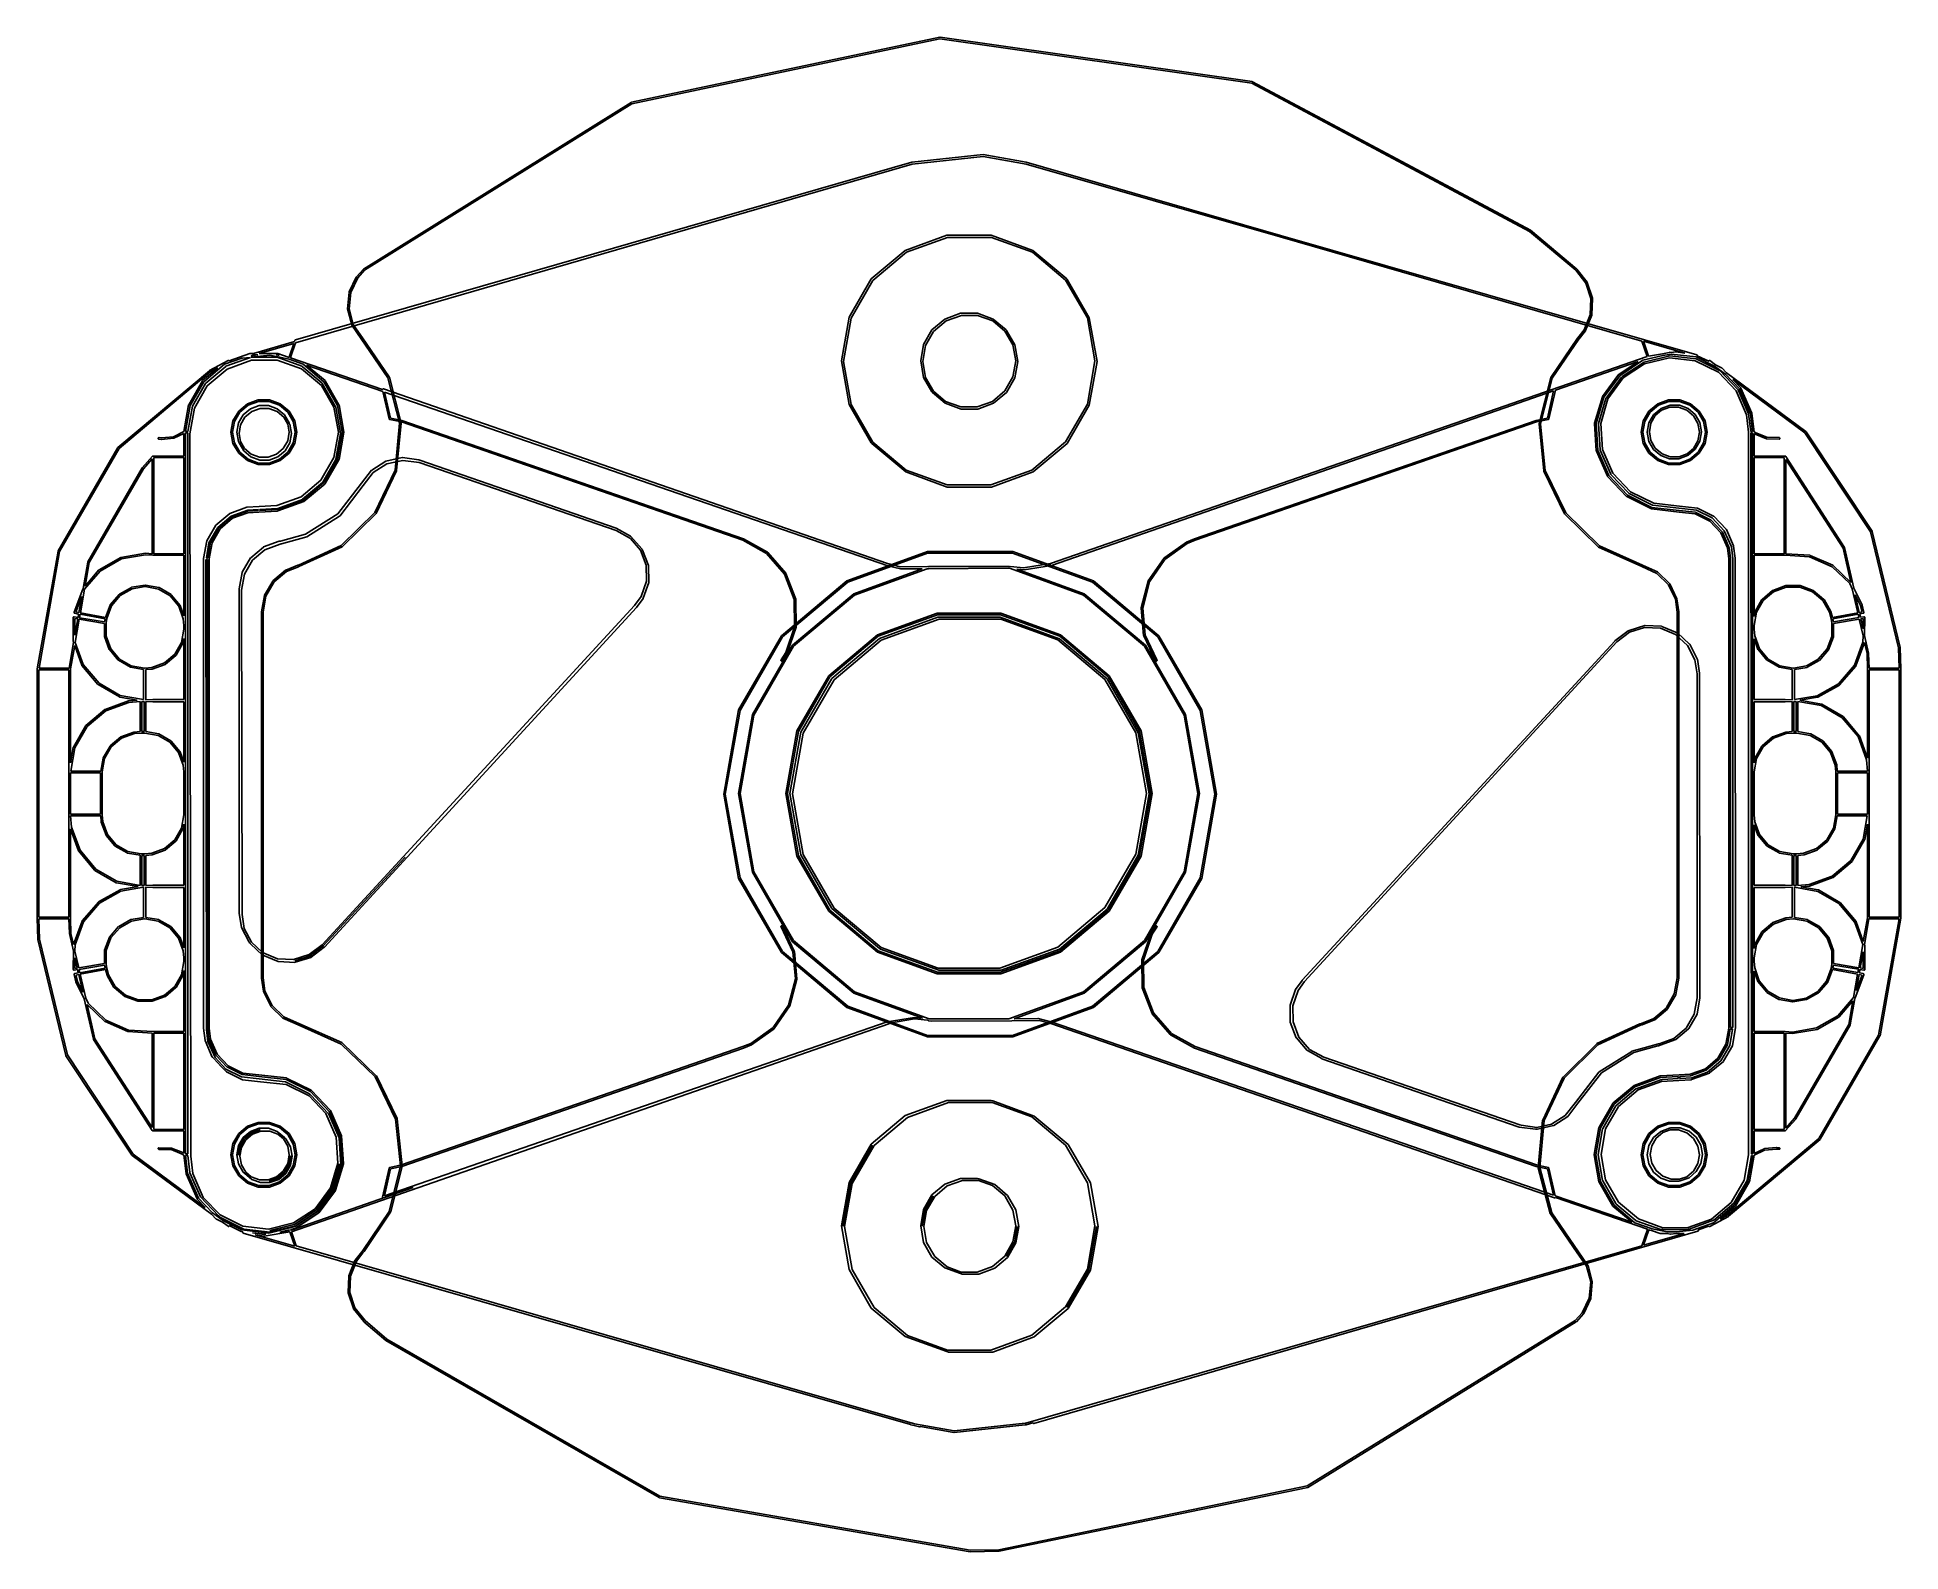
# Model space of a CAD drawing. Extents: x 90 to 207, y -153 to -57.
import ezdxf

# ---------------------------------------------------------------- set-up
doc = ezdxf.new("R2010")
doc.units = 0
doc.header["$MEASUREMENT"] = 0
doc.layers.add('BLACK', color=7, linetype='CONTINUOUS')

msp = doc.modelspace()

# ---------------------------------------------------------------- linework, layer by layer
at = {"layer": 'Black'}
for p, q in [((127.123, -61.3399), (146.586, -57.2364)), ((146.598, -57.336), (127.152, -61.4359)), ((146.586, -57.2363), (146.604, -57.2358)), ((146.586, -57.2364), (146.586, -57.2363)), ((166.274, -60.1343), (146.598, -57.336)), ((146.604, -57.2358), (166.297, -60.0366)), ((183.809, -69.495), (166.274, -60.1343)), ((166.297, -60.0366), (166.313, -60.0419)), ((166.313, -60.0419), (166.313, -60.0419)), ((166.313, -60.0419), (183.861, -69.4093)), ((110.221, -71.8593), (127.107, -61.3464)), ((127.152, -61.4359), (110.28, -71.9404)), ((127.107, -61.3464), (127.123, -61.3399)), ((127.123, -61.3399), (127.123, -61.3399)), ((144.825, -65.1184), (149.314, -64.6407)), ((149.314, -64.6407), (149.321, -64.6412)), ((149.321, -64.6412), (149.328, -64.6412)), ((149.328, -64.6412), (152.037, -65.1189)), ((105.918, -76.328), (144.816, -65.1201)), ((144.853, -65.2517), (105.936, -76.5175)), ((144.816, -65.1201), (144.821, -65.1196)), ((144.821, -65.1196), (144.825, -65.1184)), ((149.331, -64.7696), (144.853, -65.2517)), ((152.031, -65.2423), (149.331, -64.7696)), ((168.059, -69.8391), (152.031, -65.2423)), ((152.037, -65.1189), (152.04, -65.1198)), ((152.04, -65.1198), (152.043, -65.1201)), ((152.043, -65.1201), (168.087, -69.7431)), ((144.404, -70.6884), (147.032, -69.7322)), ((147.078, -69.8605), (144.483, -70.8048)), ((147.032, -69.7322), (149.827, -69.7322)), ((149.839, -69.8605), (147.078, -69.8605)), ((149.827, -69.7322), (152.454, -70.6884)), ((152.433, -70.8048), (149.839, -69.8605)), ((190.888, -76.4169), (168.059, -69.8391)), ((168.087, -69.7431), (194.356, -77.277)), ((186.719, -71.9367), (183.809, -69.495)), ((183.861, -69.4093), (183.865, -69.4125)), ((183.865, -69.4125), (183.869, -69.4151)), ((183.869, -69.4151), (186.787, -71.8635)), ((142.263, -72.4854), (144.404, -70.6884)), ((144.483, -70.8048), (142.368, -72.5796)), ((154.526, -72.5604), (152.433, -70.8048)), ((152.454, -70.6884), (154.596, -72.4854)), ((109.315, -73.3097), (109.764, -72.3696)), ((109.851, -72.4191), (109.409, -73.3449)), ((109.764, -72.3696), (109.768, -72.3638)), ((109.768, -72.3638), (109.772, -72.3578)), ((109.772, -72.3578), (110.21, -71.8684)), ((110.28, -71.9404), (109.851, -72.4191)), ((110.21, -71.8684), (110.215, -71.8641)), ((110.215, -71.8641), (110.221, -71.8593)), ((140.865, -74.9066), (142.263, -72.4854)), ((142.368, -72.5796), (140.988, -74.9707)), ((155.9, -74.9408), (154.526, -72.5604)), ((154.596, -72.4854), (154.602, -72.4961)), ((154.602, -72.4961), (154.625, -72.5153)), ((154.625, -72.5153), (156.023, -74.9365)), ((187.353, -72.7456), (186.719, -71.9367)), ((186.787, -71.8635), (186.791, -71.8675)), ((186.791, -71.8675), (186.794, -71.8709)), ((186.794, -71.8709), (187.437, -72.6909)), ((187.671, -73.7192), (187.353, -72.7456)), ((187.437, -72.6909), (187.445, -72.7062)), ((187.445, -72.7062), (187.445, -72.7062)), ((187.445, -72.7062), (187.769, -73.6966)), ((109.21, -74.3635), (109.311, -73.3265)), ((109.311, -73.3265), (109.315, -73.3097)), ((109.311, -73.3265), (109.311, -73.3265)), ((109.409, -73.3449), (109.311, -74.3644)), ((187.637, -74.7429), (187.671, -73.7192)), ((187.771, -73.7138), (187.737, -74.7551)), ((187.769, -73.6966), (187.769, -73.6966)), ((187.769, -73.6966), (187.77, -73.7052)), ((187.77, -73.7052), (187.771, -73.7138)), ((187.771, -73.7138), (187.771, -73.7138)), ((109.212, -74.3808), (109.21, -74.3635)), ((109.21, -74.3635), (109.21, -74.3635)), ((109.472, -75.3897), (109.212, -74.3808)), ((109.311, -74.3644), (109.567, -75.3561)), ((140.379, -77.6599), (140.865, -74.9066)), ((140.988, -74.9707), (140.508, -77.6898)), ((146.093, -75.6994), (146.904, -75.0185)), ((146.983, -75.135), (146.199, -75.7935)), ((146.904, -75.0185), (147.9, -74.6562)), ((147.946, -74.7846), (146.983, -75.135)), ((147.9, -74.6562), (148.959, -74.6562)), ((148.971, -74.7846), (147.946, -74.7846)), ((148.959, -74.6562), (149.954, -75.0185)), ((149.933, -75.135), (148.971, -74.7846)), ((150.695, -75.7743), (149.933, -75.135)), ((149.954, -75.0185), (150.766, -75.6994)), ((156.379, -77.6599), (155.9, -74.9408)), ((156.023, -74.9365), (156.508, -77.6898)), ((187.254, -75.6948), (187.637, -74.7429)), ((187.733, -74.7721), (187.345, -75.7387)), ((187.737, -74.7551), (187.733, -74.7721)), ((187.737, -74.7551), (187.737, -74.7551)), ((103.279, -77.1825), (105.858, -76.4358)), ((105.858, -76.4358), (105.885, -76.3597)), ((105.885, -76.3597), (105.888, -76.3541)), ((105.888, -76.3541), (105.891, -76.3482)), ((105.891, -76.3482), (105.892, -76.3465)), ((105.892, -76.3465), (105.893, -76.3445)), ((105.893, -76.3445), (105.898, -76.3403)), ((105.898, -76.3403), (105.903, -76.3357)), ((105.903, -76.3357), (105.905, -76.3347)), ((105.905, -76.3347), (105.906, -76.3332)), ((105.906, -76.3332), (105.912, -76.3309)), ((105.912, -76.3309), (105.918, -76.328)), ((109.479, -75.4055), (109.472, -75.3897)), ((110.069, -76.2644), (109.479, -75.4055)), ((109.479, -75.4055), (109.479, -75.4055)), ((109.567, -75.3561), (110.151, -76.2078)), ((111.754, -78.7195), (110.069, -76.2644)), ((110.069, -76.2644), (110.069, -76.2644)), ((110.151, -76.2078), (110.151, -76.2078)), ((110.151, -76.2078), (111.842, -78.6702)), ((145.563, -76.6167), (146.093, -75.6994)), ((146.199, -75.7935), (145.686, -76.6808)), ((151.201, -76.6509), (150.695, -75.7743)), ((150.766, -75.6994), (150.772, -75.71)), ((150.772, -75.71), (150.795, -75.7292)), ((150.795, -75.7292), (151.325, -76.6466)), ((185.148, -78.6972), (186.83, -76.2291)), ((186.91, -76.2891), (185.236, -78.7463)), ((186.83, -76.2291), (186.833, -76.2259)), ((186.833, -76.2259), (186.836, -76.2223)), ((186.836, -76.2223), (186.855, -76.2031)), ((186.855, -76.2031), (187.254, -75.6948)), ((186.928, -76.2711), (186.91, -76.2891)), ((186.929, -76.2688), (186.928, -76.2711)), ((186.932, -76.267), (186.929, -76.2688)), ((187.337, -75.751), (186.932, -76.267)), ((187.341, -75.7447), (187.337, -75.751)), ((187.345, -75.7387), (187.341, -75.7447)), ((191.225, -77.3894), (190.888, -76.4169)), ((193.604, -77.1653), (190.994, -76.4166)), ((190.994, -76.4166), (191.32, -77.3584)), ((102.54, -77.4754), (101.455, -77.8704)), ((101.537, -77.9959), (103.08, -77.4346)), ((103.142, -77.6147), (101.609, -78.1748)), ((101.745, -77.6583), (103.044, -77.1855)), ((102.543, -77.4772), (102.54, -77.4754)), ((102.546, -77.4803), (102.543, -77.4772)), ((102.55, -77.482), (102.546, -77.4803)), ((102.554, -77.4845), (102.55, -77.482)), ((102.558, -77.4855), (102.554, -77.4845)), ((102.562, -77.4873), (102.558, -77.4855)), ((102.566, -77.4876), (102.562, -77.4873)), ((102.57, -77.4886), (102.566, -77.4876)), ((102.575, -77.4882), (102.57, -77.4886)), ((102.579, -77.4885), (102.575, -77.4882)), ((103.08, -77.4346), (102.579, -77.4885)), ((103.044, -77.1855), (103.061, -77.1825)), ((103.061, -77.1825), (103.279, -77.1825)), ((104.298, -77.3034), (103.134, -77.4287)), ((103.134, -77.4287), (104.754, -77.4287)), ((103.293, -77.2825), (103.137, -77.3278)), ((103.137, -77.3278), (103.558, -77.2825)), ((104.774, -77.6127), (103.142, -77.6147)), ((103.558, -77.2825), (103.293, -77.2825)), ((105.818, -76.5515), (103.639, -77.1825)), ((103.639, -77.1825), (104.798, -77.1825)), ((105.534, -77.5537), (104.298, -77.3034)), ((104.699, -77.2825), (104.902, -77.3237)), ((104.789, -77.2825), (104.699, -77.2825)), ((104.754, -77.4287), (104.771, -77.4317)), ((104.771, -77.4317), (106.322, -77.9959)), ((106.309, -78.169), (104.774, -77.6127)), ((104.902, -77.3237), (104.789, -77.2825)), ((104.798, -77.1825), (104.815, -77.1855)), ((104.815, -77.1855), (105.518, -77.4415)), ((105.516, -77.4328), (105.519, -77.4157)), ((105.518, -77.4415), (105.516, -77.4328)), ((105.519, -77.4157), (105.818, -76.5515)), ((106.404, -77.8704), (105.534, -77.5537)), ((105.605, -77.4636), (105.603, -77.4656)), ((105.603, -77.4656), (105.605, -77.466)), ((105.613, -77.4484), (105.605, -77.4636)), ((105.605, -77.466), (105.608, -77.4673)), ((105.608, -77.4673), (105.611, -77.4678)), ((105.611, -77.4678), (111.418, -79.4714)), ((105.936, -76.5175), (105.613, -77.4484)), ((145.379, -77.6599), (145.563, -76.6167)), ((145.686, -76.6808), (145.508, -77.6898)), ((151.379, -77.6599), (151.201, -76.6509)), ((151.325, -76.6466), (151.508, -77.6898)), ((181.729, -80.6924), (191.225, -77.3894)), ((192.213, -77.3154), (190.949, -77.6207)), ((191.046, -77.7318), (192.649, -77.3423)), ((192.636, -77.4665), (191.049, -77.8498)), ((191.32, -77.3584), (192.193, -77.2173)), ((192.193, -77.2173), (192.605, -77.1177)), ((192.739, -77.2304), (192.213, -77.3154)), ((192.605, -77.1177), (192.622, -77.1166)), ((192.605, -77.1177), (192.605, -77.1177)), ((192.622, -77.1166), (192.736, -77.1295)), ((194.257, -77.6489), (192.636, -77.4665)), ((192.649, -77.3423), (192.667, -77.3412)), ((192.667, -77.3412), (194.306, -77.5236)), ((192.736, -77.1295), (193.028, -77.0824)), ((194.328, -77.4091), (192.739, -77.2304)), ((193.028, -77.0824), (193.035, -77.0825)), ((193.035, -77.0825), (193.043, -77.0823)), ((193.043, -77.0823), (193.604, -77.1653)), ((194.306, -77.5236), (194.323, -77.5284)), ((194.323, -77.5284), (195.801, -78.2605)), ((195.482, -77.9821), (194.328, -77.4091)), ((194.356, -77.277), (194.361, -77.2793)), ((194.361, -77.2793), (194.366, -77.281)), ((194.366, -77.281), (194.369, -77.2831)), ((194.369, -77.2831), (194.372, -77.2846)), ((194.372, -77.2846), (194.376, -77.2885)), ((194.376, -77.2885), (194.38, -77.2918)), ((194.38, -77.2918), (194.382, -77.2947)), ((194.382, -77.2947), (194.384, -77.2971)), ((194.384, -77.2971), (194.386, -77.302)), ((194.386, -77.302), (194.389, -77.3066)), ((194.389, -77.3066), (194.39, -77.3099)), ((194.39, -77.3099), (194.391, -77.3129)), ((194.391, -77.3129), (194.391, -77.3183)), ((194.391, -77.3183), (194.392, -77.3236)), ((194.392, -77.3236), (194.392, -77.3269)), ((194.392, -77.3269), (194.392, -77.3292)), ((194.392, -77.3292), (195.109, -77.6851)), ((94.7207, -83.1162), (100.49, -78.2752)), ((100.55, -78.3551), (94.7918, -83.1872)), ((100.067, -78.9043), (101.026, -78.1)), ((101.455, -77.8704), (100.138, -78.9752)), ((100.259, -79.065), (101.522, -78.0046)), ((101.609, -78.1748), (100.36, -79.2254)), ((100.49, -78.2752), (100.495, -78.2726)), ((100.495, -78.2726), (100.499, -78.2694)), ((100.499, -78.2694), (101.678, -77.6364)), ((101.026, -78.1), (100.55, -78.3551)), ((101.522, -78.0046), (101.537, -77.9959)), ((101.678, -77.6364), (101.694, -77.631)), ((101.694, -77.631), (101.711, -77.6315)), ((101.711, -77.6315), (101.728, -77.638)), ((101.728, -77.638), (101.741, -77.6495)), ((101.741, -77.6495), (101.745, -77.6583)), ((107.56, -79.2165), (106.309, -78.169)), ((106.322, -77.9959), (106.337, -78.0046)), ((106.337, -78.0046), (106.337, -78.0046)), ((106.337, -78.0046), (107.6, -79.065)), ((107.721, -78.9752), (106.404, -77.8704)), ((111.441, -79.5851), (106.621, -77.922)), ((106.621, -77.922), (107.792, -78.9043)), ((112.496, -81.5944), (111.754, -78.7195)), ((111.842, -78.6702), (111.849, -78.686)), ((111.849, -78.686), (112.595, -81.578)), ((140.865, -80.4132), (140.379, -77.6599)), ((140.508, -77.6898), (140.988, -80.4088)), ((145.563, -78.703), (145.379, -77.6599)), ((145.508, -77.6898), (145.686, -78.6987)), ((146.093, -79.6204), (145.563, -78.703)), ((145.686, -78.6987), (146.192, -79.5753)), ((150.689, -79.5561), (151.201, -78.6688)), ((151.325, -78.7329), (150.795, -79.6503)), ((151.201, -78.6688), (151.379, -77.6599)), ((151.508, -77.6898), (151.325, -78.7329)), ((155.9, -80.3789), (156.379, -77.6599)), ((156.508, -77.6898), (156.023, -80.443)), ((184.405, -81.6076), (185.141, -78.7131)), ((185.236, -78.7463), (184.504, -81.6237)), ((185.141, -78.7131), (185.148, -78.6972)), ((185.148, -78.6972), (185.148, -78.6972)), ((190.663, -77.6907), (185.436, -79.5091)), ((188.411, -79.9024), (189.442, -78.505)), ((189.517, -78.5715), (188.497, -79.9547)), ((188.635, -80.0136), (189.614, -78.6861)), ((189.718, -78.7335), (188.753, -80.0458)), ((189.442, -78.505), (189.455, -78.493)), ((189.455, -78.493), (190.663, -77.6907)), ((189.455, -78.493), (189.455, -78.493)), ((190.949, -77.6207), (189.517, -78.5715)), ((189.614, -78.6861), (189.621, -78.68)), ((189.614, -78.6861), (189.614, -78.6861)), ((189.621, -78.68), (189.627, -78.6741)), ((189.627, -78.6741), (189.654, -78.6565)), ((189.627, -78.6741), (189.627, -78.6741)), ((189.654, -78.6565), (189.657, -78.6529)), ((189.657, -78.6529), (191.03, -77.7387)), ((191.049, -77.8498), (189.718, -78.7335)), ((191.03, -77.7387), (191.046, -77.7318)), ((191.046, -77.7318), (191.046, -77.7318)), ((195.719, -78.375), (194.257, -77.6489)), ((195.108, -77.6748), (195.113, -77.6582)), ((195.109, -77.6851), (195.108, -77.6748)), ((195.113, -77.6582), (195.123, -77.6442)), ((195.123, -77.6442), (195.138, -77.6346)), ((195.138, -77.6346), (195.154, -77.6306)), ((195.154, -77.6306), (195.172, -77.6325)), ((195.172, -77.6325), (195.187, -77.6403)), ((195.187, -77.6403), (195.534, -77.8964)), ((196.167, -78.4889), (195.482, -77.9821)), ((195.534, -77.8964), (195.92, -78.0882)), ((196.844, -79.5572), (195.719, -78.375)), ((195.801, -78.2605), (195.801, -78.2605)), ((195.801, -78.2605), (195.806, -78.2637)), ((195.806, -78.2637), (195.815, -78.2708)), ((195.815, -78.2708), (195.815, -78.2708)), ((195.815, -78.2708), (196.954, -79.4644)), ((195.92, -78.0882), (195.934, -78.0985)), ((195.934, -78.0985), (195.934, -78.0985)), ((195.934, -78.0985), (196.234, -78.4137)), ((197.053, -79.4189), (196.167, -78.4889)), ((196.234, -78.4137), (201.244, -82.1162)), ((99.1876, -80.4214), (100.056, -78.9176)), ((100.138, -78.9752), (99.2786, -80.4638)), ((99.4226, -80.507), (100.247, -79.0783)), ((100.36, -79.2254), (99.5462, -80.6398)), ((100.056, -78.9176), (100.062, -78.9104)), ((100.056, -78.9176), (100.056, -78.9176)), ((100.062, -78.9104), (100.067, -78.9043)), ((100.067, -78.9043), (100.067, -78.9043)), ((100.247, -79.0783), (100.253, -79.0717)), ((100.247, -79.0783), (100.247, -79.0783)), ((100.253, -79.0717), (100.259, -79.065)), ((100.259, -79.065), (100.259, -79.065)), ((108.351, -80.5826), (107.56, -79.2165)), ((107.6, -79.065), (107.611, -79.0783)), ((107.611, -79.0783), (107.611, -79.0783)), ((107.611, -79.0783), (108.436, -80.507)), ((108.58, -80.4638), (107.721, -78.9752)), ((107.792, -78.9043), (107.803, -78.9176)), ((107.803, -78.9176), (107.803, -78.9176)), ((107.803, -78.9176), (108.671, -80.4214)), ((111.418, -79.4686), (111.42, -79.4612)), ((111.418, -79.4694), (111.418, -79.4686)), ((111.418, -79.4703), (111.418, -79.4694)), ((111.418, -79.4714), (111.418, -79.4703)), ((111.42, -79.4612), (111.423, -79.4537)), ((111.423, -79.4522), (111.428, -79.4461)), ((111.423, -79.453), (111.423, -79.4522)), ((111.423, -79.4537), (111.423, -79.453)), ((111.428, -79.4461), (111.433, -79.4398)), ((111.433, -79.4398), (111.434, -79.4394)), ((111.434, -79.4387), (111.441, -79.4347)), ((111.434, -79.4394), (111.434, -79.4387)), ((111.441, -79.4347), (111.448, -79.4304)), ((111.836, -81.3192), (111.441, -79.5851)), ((111.448, -79.4304), (111.449, -79.4302)), ((111.449, -79.4298), (111.457, -79.4283)), ((111.449, -79.4302), (111.449, -79.4298)), ((111.457, -79.4283), (111.465, -79.4266)), ((111.465, -79.4266), (111.466, -79.4267)), ((111.466, -79.4267), (111.466, -79.4265)), ((111.466, -79.4265), (111.474, -79.4277)), ((111.474, -79.4277), (111.482, -79.4287)), ((111.482, -79.4287), (111.483, -79.4291)), ((111.483, -79.4291), (111.483, -79.4292)), ((111.483, -79.4292), (143.294, -90.4502)), ((143.308, -90.5817), (111.552, -79.6235)), ((111.552, -79.6235), (111.926, -81.2658)), ((146.116, -79.6396), (146.093, -79.6204)), ((146.122, -79.6503), (146.116, -79.6396)), ((146.933, -80.3311), (146.122, -79.6503)), ((146.192, -79.5753), (146.954, -80.2147)), ((149.904, -80.2147), (150.689, -79.5561)), ((150.795, -79.6503), (149.983, -80.3311)), ((185.323, -79.5532), (181.762, -80.787)), ((184.933, -81.2658), (185.323, -79.5532)), ((185.436, -79.5091), (185.023, -81.3192)), ((187.913, -81.5836), (188.404, -79.9179)), ((188.497, -79.9547), (188.011, -81.6034)), ((188.404, -79.9179), (188.411, -79.9024)), ((201.178, -82.1914), (196.633, -78.8328)), ((196.633, -78.8328), (197.131, -79.3563)), ((197.498, -81.0542), (196.844, -79.5572)), ((196.954, -79.4644), (196.964, -79.4788)), ((196.964, -79.4788), (197.626, -80.9899)), ((197.741, -80.9955), (197.053, -79.4189)), ((197.131, -79.3563), (197.141, -79.3708)), ((197.141, -79.3708), (197.835, -80.9622)), ((98.8846, -82.1225), (99.1817, -80.4378)), ((99.2786, -80.4638), (98.989, -82.1065)), ((99.1374, -82.1065), (99.4166, -80.5233)), ((99.1817, -80.4378), (99.1851, -80.4284)), ((99.1817, -80.4378), (99.1817, -80.4378)), ((99.1851, -80.4284), (99.1876, -80.4214)), ((99.1876, -80.4214), (99.1876, -80.4214)), ((99.5462, -80.6398), (99.2641, -82.2517)), ((99.4166, -80.5233), (99.42, -80.5139)), ((99.4166, -80.5233), (99.4166, -80.5233)), ((99.42, -80.5139), (99.4226, -80.507)), ((99.4226, -80.507), (99.4226, -80.507)), ((101.98, -81.4469), (102.34, -80.8228)), ((102.416, -80.887), (102.074, -81.4811)), ((102.332, -81.5751), (102.627, -81.0638)), ((102.34, -80.8228), (102.892, -80.3595)), ((102.942, -80.4462), (102.416, -80.887)), ((102.627, -81.0638), (103.079, -80.6843)), ((103.164, -80.8559), (102.738, -81.2131)), ((102.892, -80.3595), (103.569, -80.1131)), ((103.586, -80.2116), (102.942, -80.4462)), ((103.079, -80.6843), (103.634, -80.4824)), ((103.686, -80.6659), (103.164, -80.8559)), ((103.569, -80.1131), (104.29, -80.1131)), ((104.272, -80.2116), (103.586, -80.2116)), ((103.634, -80.4824), (104.225, -80.4824)), ((104.242, -80.6659), (103.686, -80.6659)), ((104.225, -80.4824), (104.779, -80.6843)), ((104.764, -80.8559), (104.242, -80.6659)), ((104.917, -80.4462), (104.272, -80.2116)), ((104.29, -80.1131), (104.967, -80.3595)), ((105.19, -81.2131), (104.764, -80.8559)), ((104.779, -80.6843), (105.232, -81.0638)), ((105.442, -80.887), (104.917, -80.4462)), ((104.967, -80.3595), (105.519, -80.8228)), ((105.232, -81.0638), (105.527, -81.5751)), ((105.785, -81.4811), (105.442, -80.887)), ((105.519, -80.8228), (105.879, -81.4469)), ((108.629, -82.1565), (108.351, -80.5826)), ((108.436, -80.507), (108.436, -80.507)), ((108.436, -80.507), (108.439, -80.5139)), ((108.439, -80.5139), (108.442, -80.5233)), ((108.442, -80.5233), (108.442, -80.5233)), ((108.442, -80.5233), (108.447, -80.5478)), ((108.447, -80.5478), (108.469, -80.5864)), ((108.469, -80.5864), (108.469, -80.5864)), ((108.469, -80.5864), (108.475, -80.6027)), ((108.475, -80.6027), (108.763, -82.2269)), ((108.879, -82.1565), (108.58, -80.4638)), ((108.671, -80.4214), (108.671, -80.4214)), ((108.671, -80.4214), (108.674, -80.4296)), ((108.674, -80.4296), (108.677, -80.4378)), ((108.677, -80.4378), (108.677, -80.4378)), ((108.677, -80.4378), (108.979, -82.1479)), ((142.263, -82.8343), (140.865, -80.4132)), ((140.988, -80.4088), (142.362, -82.7893)), ((147.929, -80.6934), (146.933, -80.3311)), ((146.954, -80.2147), (147.917, -80.5651)), ((147.917, -80.5651), (148.942, -80.5651)), ((148.988, -80.6934), (147.929, -80.6934)), ((148.942, -80.5651), (149.904, -80.2147)), ((149.983, -80.3311), (148.988, -80.6934)), ((153.567, -90.4495), (181.729, -80.6924)), ((181.762, -80.787), (153.641, -90.5689)), ((154.519, -82.77), (155.9, -80.3789)), ((156.023, -80.443), (154.625, -82.8642)), ((188.161, -81.6116), (188.627, -80.0292)), ((188.753, -80.0458), (188.294, -81.6119)), ((188.627, -80.0292), (188.635, -80.0136)), ((190.98, -81.4469), (191.34, -80.8228)), ((191.416, -80.887), (191.074, -81.4811)), ((191.332, -81.5751), (191.627, -81.0638)), ((191.34, -80.8228), (191.892, -80.3595)), ((191.942, -80.4462), (191.416, -80.887)), ((191.738, -81.1028), (191.46, -81.584)), ((191.627, -81.0638), (192.079, -80.6843)), ((192.137, -80.768), (191.738, -81.1028)), ((191.892, -80.3595), (192.569, -80.1131)), ((192.586, -80.2116), (191.942, -80.4462)), ((192.079, -80.6843), (192.087, -80.6814)), ((192.087, -80.6814), (192.114, -80.659)), ((192.114, -80.659), (192.669, -80.4571)), ((192.652, -80.5809), (192.137, -80.768)), ((192.569, -80.1131), (193.29, -80.1131)), ((193.272, -80.2116), (192.586, -80.2116)), ((193.207, -80.5809), (192.652, -80.5809)), ((192.669, -80.4571), (193.259, -80.4571)), ((193.729, -80.7709), (193.207, -80.5809)), ((193.259, -80.4571), (193.814, -80.659)), ((193.917, -80.4462), (193.272, -80.2116)), ((193.29, -80.1131), (193.967, -80.3595)), ((194.155, -81.1281), (193.729, -80.7709)), ((193.814, -80.659), (194.266, -81.0385)), ((194.442, -80.887), (193.917, -80.4462)), ((193.967, -80.3595), (194.519, -80.8228)), ((194.433, -81.6093), (194.155, -81.1281)), ((194.266, -81.0385), (194.561, -81.5498)), ((194.785, -81.4811), (194.442, -80.887)), ((194.519, -80.8228), (194.879, -81.4469)), ((197.629, -82.1595), (197.498, -81.0542)), ((197.626, -80.9899), (197.627, -80.997)), ((197.627, -80.997), (197.629, -81.004)), ((197.629, -81.004), (197.762, -82.1065)), ((197.873, -82.1065), (197.741, -80.9955)), ((197.835, -80.9622), (197.837, -80.9694)), ((197.837, -80.9694), (197.839, -80.9763)), ((197.839, -80.9763), (197.976, -82.1277)), ((98.2181, -82.4412), (98.8846, -82.1225)), ((98.8794, -82.2359), (98.2532, -82.5352)), ((98.8794, -83.6596), (98.8794, -82.2359)), ((98.9794, -82.2065), (98.9794, -127.703)), ((99.1294, -82.2065), (98.9794, -82.2065)), ((98.989, -82.1065), (99.1374, -82.1065)), ((99.1294, -127.703), (99.1294, -82.2065)), ((99.2641, -82.2517), (99.3205, -127.84)), ((101.854, -82.1565), (101.98, -81.4469)), ((101.98, -82.8662), (101.854, -82.1565)), ((102.074, -81.4811), (101.954, -82.1565)), ((101.954, -82.1565), (102.074, -82.832)), ((102.229, -82.1565), (102.332, -81.5751)), ((102.332, -82.738), (102.229, -82.1565)), ((102.461, -81.6943), (102.364, -82.2415)), ((102.364, -82.2415), (102.454, -82.7528)), ((102.738, -81.2131), (102.461, -81.6943)), ((105.439, -81.6453), (105.19, -81.2131)), ((105.433, -82.7038), (105.529, -82.1565)), ((105.529, -82.1565), (105.439, -81.6453)), ((105.527, -81.5751), (105.533, -81.6111)), ((105.533, -81.6111), (105.562, -81.6601)), ((105.562, -81.6601), (105.664, -82.2415)), ((105.664, -82.2415), (105.562, -82.823)), ((105.904, -82.1565), (105.785, -81.4811)), ((105.785, -82.832), (105.904, -82.1565)), ((105.879, -81.4469), (106.004, -82.1565)), ((106.004, -82.1565), (105.879, -82.8662)), ((108.345, -83.7638), (108.629, -82.1565)), ((108.763, -82.2443), (108.479, -83.8692)), ((108.58, -83.8493), (108.879, -82.1565)), ((108.979, -82.1652), (108.677, -83.8753)), ((108.763, -82.2269), (108.763, -82.2269)), ((108.763, -82.2269), (108.763, -82.2443)), ((108.979, -82.1479), (108.979, -82.1479)), ((108.979, -82.1479), (108.979, -82.1565)), ((108.979, -82.1565), (108.979, -82.1652)), ((108.979, -82.1652), (108.979, -82.1652)), ((111.836, -81.3213), (111.836, -81.3192)), ((111.837, -81.3236), (111.836, -81.3213)), ((111.84, -81.3293), (111.837, -81.3236)), ((111.842, -81.3352), (111.84, -81.3293)), ((111.844, -81.3369), (111.842, -81.3352)), ((111.845, -81.339), (111.844, -81.3369)), ((111.85, -81.3432), (111.845, -81.339)), ((111.854, -81.348), (111.85, -81.3432)), ((111.856, -81.349), (111.854, -81.348)), ((111.858, -81.3506), (111.856, -81.349)), ((111.864, -81.3529), (111.858, -81.3506)), ((111.87, -81.3559), (111.864, -81.3529)), ((111.872, -81.3562), (111.87, -81.3559)), ((111.874, -81.357), (111.872, -81.3562)), ((112.606, -81.5115), (111.874, -81.357)), ((111.926, -81.2658), (112.63, -81.4143)), ((112.21, -84.5497), (112.496, -81.5944)), ((112.596, -81.5953), (112.309, -84.5681)), ((112.595, -81.578), (112.596, -81.5953)), ((112.596, -81.5953), (112.596, -81.5953)), ((134.153, -88.9767), (112.606, -81.5115)), ((112.63, -81.4143), (112.633, -81.4155)), ((112.633, -81.4155), (112.636, -81.416)), ((112.636, -81.416), (134.19, -88.8836)), ((162.669, -88.8836), (184.223, -81.416)), ((184.253, -81.5115), (162.703, -88.9777)), ((184.223, -81.416), (184.226, -81.4155)), ((184.226, -81.4155), (184.229, -81.4143)), ((184.229, -81.4143), (184.933, -81.2658)), ((184.985, -81.357), (184.253, -81.5115)), ((184.403, -81.6249), (184.405, -81.6076)), ((184.702, -84.5968), (184.403, -81.6249)), ((184.403, -81.6249), (184.403, -81.6249)), ((184.504, -81.6237), (184.8, -84.578)), ((184.987, -81.3562), (184.985, -81.357)), ((184.989, -81.3559), (184.987, -81.3562)), ((184.995, -81.3529), (184.989, -81.3559)), ((185.001, -81.3506), (184.995, -81.3529)), ((185.003, -81.349), (185.001, -81.3506)), ((185.005, -81.348), (185.003, -81.349)), ((185.009, -81.3432), (185.005, -81.348)), ((185.014, -81.339), (185.009, -81.3432)), ((185.015, -81.3369), (185.014, -81.339)), ((185.017, -81.3352), (185.015, -81.3369)), ((185.019, -81.3293), (185.017, -81.3352)), ((185.022, -81.3236), (185.019, -81.3293)), ((185.023, -81.3192), (185.022, -81.3213)), ((185.022, -81.3213), (185.022, -81.3236)), ((187.911, -81.6009), (187.913, -81.5836)), ((188.019, -83.334), (187.911, -81.6009)), ((187.911, -81.6009), (187.911, -81.6009)), ((188.011, -81.6034), (188.119, -83.3189)), ((188.159, -81.6288), (188.161, -81.6116)), ((188.262, -83.2752), (188.159, -81.6288)), ((188.159, -81.6288), (188.159, -81.6288)), ((188.294, -81.6119), (188.398, -83.2406)), ((190.854, -82.1565), (190.98, -81.4469)), ((190.98, -82.8662), (190.854, -82.1565)), ((191.074, -81.4811), (190.954, -82.1565)), ((190.954, -82.1565), (191.074, -82.832)), ((191.229, -82.1565), (191.332, -81.5751)), ((191.332, -82.738), (191.229, -82.1565)), ((191.46, -81.584), (191.364, -82.1313)), ((191.364, -82.1313), (191.46, -82.6785)), ((194.529, -82.1565), (194.433, -81.6093)), ((194.433, -82.7038), (194.529, -82.1565)), ((194.561, -81.5498), (194.664, -82.1313)), ((194.664, -82.1313), (194.561, -82.7127)), ((194.904, -82.1565), (194.785, -81.4811)), ((194.785, -82.832), (194.904, -82.1565)), ((194.879, -81.4469), (195.004, -82.1565)), ((195.004, -82.1565), (194.879, -82.8662)), ((197.629, -127.748), (197.629, -82.1595)), ((197.762, -82.1065), (197.873, -82.1065)), ((197.764, -82.2065), (197.82, -127.703)), ((197.879, -82.2065), (197.764, -82.2065)), ((197.879, -127.703), (197.879, -82.2065)), ((197.976, -82.1277), (198.082, -82.198)), ((198.032, -82.2843), (197.979, -82.2497)), ((197.979, -82.2497), (197.979, -83.6596)), ((198.036, -82.2864), (198.032, -82.2843)), ((198.041, -82.2891), (198.036, -82.2864)), ((198.76, -82.5731), (198.041, -82.2891)), ((198.082, -82.198), (198.789, -82.4769)), ((205.329, -88.4544), (201.178, -82.1914)), ((201.244, -82.1162), (201.244, -82.1162)), ((201.244, -82.1162), (201.248, -82.1202)), ((201.248, -82.1202), (201.256, -82.1288)), ((201.256, -82.1288), (201.256, -82.1288)), ((201.256, -82.1288), (205.417, -88.4065)), ((90.9439, -89.6519), (94.7096, -83.1296)), ((94.7918, -83.1872), (91.0349, -89.6943)), ((94.7096, -83.1296), (94.7152, -83.1229)), ((94.7096, -83.1296), (94.7096, -83.1296)), ((94.7152, -83.1229), (94.7207, -83.1162)), ((94.7207, -83.1162), (94.7207, -83.1162)), ((97.2572, -82.5505), (97.2592, -82.5333)), ((97.2613, -82.5674), (97.2572, -82.5505)), ((97.2592, -82.5333), (97.2669, -82.5177)), ((97.2709, -82.5819), (97.2613, -82.5674)), ((97.2669, -82.5177), (97.2795, -82.5058)), ((97.2849, -82.5922), (97.2709, -82.5819)), ((97.2795, -82.5058), (97.2954, -82.4988)), ((97.3015, -82.5971), (97.2849, -82.5922)), ((97.2954, -82.4988), (97.3128, -82.4977)), ((97.4563, -82.6146), (97.3015, -82.5971)), ((97.3128, -82.4977), (97.4623, -82.5147)), ((97.4615, -82.6143), (97.4563, -82.6146)), ((97.4668, -82.6147), (97.4615, -82.6143)), ((97.4623, -82.5147), (98.2181, -82.4412)), ((98.2365, -82.5399), (97.4668, -82.6147)), ((98.2532, -82.5352), (98.2365, -82.5399)), ((102.34, -83.4903), (101.98, -82.8662)), ((102.074, -82.832), (102.416, -83.4261)), ((102.36, -82.787), (102.332, -82.738)), ((102.892, -83.9536), (102.34, -83.4903)), ((102.367, -82.823), (102.36, -82.787)), ((102.662, -83.3343), (102.367, -82.823)), ((102.416, -83.4261), (102.942, -83.867)), ((102.454, -82.7528), (102.704, -83.185)), ((103.114, -83.7138), (102.662, -83.3343)), ((102.704, -83.185), (103.129, -83.5422)), ((104.729, -83.5422), (105.155, -83.185)), ((105.266, -83.3343), (104.814, -83.7138)), ((104.917, -83.867), (105.442, -83.4261)), ((105.519, -83.4903), (104.967, -83.9536)), ((105.155, -83.185), (105.433, -82.7038)), ((105.562, -82.823), (105.266, -83.3343)), ((105.442, -83.4261), (105.785, -82.832)), ((105.879, -82.8662), (105.519, -83.4903)), ((142.286, -82.8535), (142.263, -82.8343)), ((142.292, -82.8642), (142.286, -82.8535)), ((144.433, -84.6613), (142.292, -82.8642)), ((142.362, -82.7893), (144.454, -84.5448)), ((152.404, -84.5448), (154.519, -82.77)), ((154.625, -82.8642), (152.483, -84.6613)), ((188.023, -83.3508), (188.019, -83.334)), ((188.019, -83.334), (188.019, -83.334)), ((188.718, -84.9423), (188.023, -83.3508)), ((188.119, -83.3189), (188.806, -84.8942)), ((188.262, -83.2753), (188.262, -83.2752)), ((188.266, -83.2921), (188.262, -83.2753)), ((188.926, -84.804), (188.266, -83.2921)), ((188.398, -83.2406), (189.052, -84.7355)), ((191.34, -83.4903), (190.98, -82.8662)), ((191.074, -82.832), (191.416, -83.4261)), ((191.627, -83.2493), (191.332, -82.738)), ((191.892, -83.9536), (191.34, -83.4903)), ((191.416, -83.4261), (191.942, -83.867)), ((191.46, -82.6785), (191.738, -83.1597)), ((192.079, -83.6288), (191.627, -83.2493)), ((191.738, -83.1597), (192.164, -83.5169)), ((193.756, -83.5198), (194.155, -83.185)), ((194.266, -83.224), (193.814, -83.6035)), ((193.917, -83.867), (194.442, -83.4261)), ((194.519, -83.4903), (193.967, -83.9536)), ((194.155, -83.185), (194.433, -82.7038)), ((194.561, -82.7127), (194.266, -83.224)), ((194.442, -83.4261), (194.785, -82.832)), ((194.879, -82.8662), (194.519, -83.4903)), ((198.777, -82.5766), (198.76, -82.5731)), ((198.76, -82.5731), (198.76, -82.5731)), ((199.55, -82.5974), (198.777, -82.5766)), ((198.789, -82.4769), (199.553, -82.4974)), ((199.567, -82.5949), (199.55, -82.5974)), ((199.553, -82.4974), (199.57, -82.5009)), ((199.583, -82.5866), (199.567, -82.5949)), ((199.57, -82.5009), (199.585, -82.51)), ((199.594, -82.5736), (199.583, -82.5866)), ((199.585, -82.51), (199.596, -82.5236)), ((199.601, -82.5574), (199.594, -82.5736)), ((199.596, -82.5236), (199.601, -82.5401)), ((199.601, -82.5401), (199.601, -82.5574)), ((92.8233, -90.3359), (96.2417, -84.4151)), ((96.3258, -84.4695), (92.9143, -90.3783)), ((96.2417, -84.4151), (96.2449, -84.4113)), ((96.2449, -84.4113), (96.2475, -84.407)), ((96.2475, -84.407), (96.8919, -83.6765)), ((96.8794, -83.8419), (96.3258, -84.4695)), ((96.8794, -89.8245), (96.8794, -83.8419)), ((96.8919, -83.6765), (96.8948, -83.6742)), ((96.8948, -83.6742), (96.8973, -83.6713)), ((96.8973, -83.6713), (96.901, -83.6691)), ((96.901, -83.6691), (96.9044, -83.6663)), ((96.9044, -83.6663), (96.905, -83.6661)), ((96.905, -83.6661), (96.9055, -83.6657)), ((96.9055, -83.6657), (96.909, -83.6645)), ((96.909, -83.6645), (96.9123, -83.6626)), ((96.9123, -83.6626), (96.9166, -83.6619)), ((96.9166, -83.6619), (96.9207, -83.6604)), ((96.9207, -83.6604), (96.9213, -83.6604)), ((96.9213, -83.6604), (96.9219, -83.6602)), ((96.9219, -83.6602), (96.9257, -83.6603)), ((96.9257, -83.6603), (96.9294, -83.6596)), ((96.9294, -83.6596), (98.8794, -83.6596)), ((96.9794, -83.7596), (96.9794, -89.8275)), ((98.8794, -83.7596), (96.9794, -83.7596)), ((98.8794, -89.8275), (98.8794, -83.7596)), ((103.569, -84.2), (102.892, -83.9536)), ((102.942, -83.867), (103.586, -84.1015)), ((103.669, -83.9157), (103.114, -83.7138)), ((103.129, -83.5422), (103.652, -83.7322)), ((104.29, -84.2), (103.569, -84.2)), ((103.586, -84.1015), (104.272, -84.1015)), ((103.652, -83.7322), (104.207, -83.7322)), ((104.259, -83.9157), (103.669, -83.9157)), ((104.207, -83.7322), (104.729, -83.5422)), ((104.814, -83.7138), (104.259, -83.9157)), ((104.272, -84.1015), (104.917, -83.867)), ((104.967, -83.9536), (104.29, -84.2)), ((107.529, -85.1772), (108.345, -83.7638)), ((108.473, -83.8856), (107.65, -85.3152)), ((107.721, -85.3379), (108.58, -83.8493)), ((108.671, -83.8917), (107.803, -85.3955)), ((108.479, -83.8692), (108.473, -83.8856)), ((108.473, -83.8856), (108.473, -83.8856)), ((108.674, -83.8835), (108.671, -83.8917)), ((108.671, -83.8917), (108.671, -83.8917)), ((108.677, -83.8753), (108.674, -83.8835)), ((108.677, -83.8753), (108.677, -83.8753)), ((110.086, -85.3838), (110.723, -84.5598)), ((110.723, -84.5598), (110.736, -84.5481)), ((110.723, -84.5598), (110.723, -84.5598)), ((110.736, -84.5481), (111.617, -83.9919)), ((111.7, -84.1566), (110.835, -84.7044)), ((110.93, -87.2289), (112.21, -84.5497)), ((112.304, -84.5849), (111.017, -87.28)), ((111.617, -83.9919), (111.633, -83.9853)), ((111.633, -83.9853), (112.651, -83.764)), ((112.701, -83.9378), (111.7, -84.1566)), ((112.309, -84.5681), (112.304, -84.5849)), ((112.309, -84.5681), (112.309, -84.5681)), ((112.651, -83.764), (112.669, -83.7634)), ((112.669, -83.7634), (112.669, -83.7634)), ((112.669, -83.7634), (113.701, -83.9036)), ((113.72, -84.075), (112.701, -83.9378)), ((113.701, -83.9036), (113.705, -83.905)), ((113.705, -83.905), (113.71, -83.9057)), ((113.71, -83.9057), (113.778, -83.9284)), ((113.783, -84.096), (113.72, -84.075)), ((113.778, -83.9284), (113.779, -83.9286)), ((113.779, -83.9286), (113.779, -83.9286)), ((113.779, -83.9286), (126.158, -88.2176)), ((126.164, -88.3681), (113.783, -84.096)), ((147.061, -85.6175), (144.433, -84.6613)), ((144.454, -84.5448), (147.049, -85.4891)), ((149.81, -85.4891), (152.404, -84.5448)), ((152.483, -84.6613), (149.856, -85.6175)), ((184.706, -84.6135), (184.702, -84.5968)), ((184.702, -84.5968), (184.702, -84.5968)), ((186.003, -87.3042), (184.706, -84.6135)), ((184.8, -84.578), (186.089, -87.2528)), ((192.569, -84.2), (191.892, -83.9536)), ((191.942, -83.867), (192.586, -84.1015)), ((192.634, -83.8307), (192.079, -83.6288)), ((192.164, -83.5169), (192.686, -83.707)), ((193.29, -84.2), (192.569, -84.2)), ((192.586, -84.1015), (193.272, -84.1015)), ((193.225, -83.8307), (192.634, -83.8307)), ((192.686, -83.707), (193.242, -83.707)), ((193.779, -83.6288), (193.225, -83.8307)), ((193.242, -83.707), (193.756, -83.5198)), ((193.272, -84.1015), (193.917, -83.867)), ((193.967, -83.9536), (193.29, -84.2)), ((193.806, -83.6064), (193.779, -83.6288)), ((193.814, -83.6035), (193.806, -83.6064)), ((197.979, -83.6596), (199.929, -83.6596)), ((197.979, -83.7596), (197.979, -89.8275)), ((199.879, -83.7596), (197.979, -83.7596)), ((199.879, -89.8275), (199.879, -83.7596)), ((199.929, -83.6596), (199.934, -83.6604)), ((199.934, -83.6604), (199.938, -83.6604)), ((199.938, -83.6604), (199.941, -83.6615)), ((199.941, -83.6615), (199.944, -83.6619)), ((199.944, -83.6619), (199.945, -83.6624)), ((199.945, -83.6624), (199.947, -83.6626)), ((199.947, -83.6626), (199.95, -83.6648)), ((199.95, -83.6648), (199.954, -83.6663)), ((199.954, -83.6663), (199.957, -83.6683)), ((199.957, -83.6683), (199.96, -83.6698)), ((199.96, -83.6698), (199.96, -83.6707)), ((199.96, -83.6707), (199.962, -83.6713)), ((199.962, -83.6713), (199.964, -83.6747)), ((199.964, -83.6747), (199.968, -83.6775)), ((199.968, -83.6775), (199.969, -83.6802)), ((199.969, -83.6802), (199.971, -83.6825)), ((199.971, -83.6825), (203.679, -89.427)), ((203.59, -89.4738), (199.979, -83.8793)), ((199.979, -83.8793), (199.979, -89.8306)), ((106.279, -86.2262), (107.529, -85.1772)), ((107.639, -85.3285), (106.376, -86.3905)), ((106.404, -86.4427), (107.721, -85.3379)), ((107.792, -85.4088), (106.462, -86.525)), ((107.645, -85.3205), (107.639, -85.3285)), ((107.639, -85.3285), (107.639, -85.3285)), ((107.65, -85.3152), (107.645, -85.3205)), ((107.65, -85.3152), (107.65, -85.3152)), ((107.803, -85.3955), (107.792, -85.4088)), ((107.803, -85.3955), (107.803, -85.3955)), ((108.603, -87.2994), (110.086, -85.3838)), ((110.203, -85.5222), (108.718, -87.4467)), ((110.086, -85.3838), (110.086, -85.3838)), ((110.835, -84.7044), (110.203, -85.5222)), ((110.203, -85.5222), (110.203, -85.5222)), ((147.049, -85.4891), (149.81, -85.4891)), ((149.856, -85.6175), (147.061, -85.6175)), ((188.728, -84.9568), (188.718, -84.9423)), ((189.925, -86.2146), (188.728, -84.9568)), ((188.806, -84.8942), (189.991, -86.1393)), ((188.936, -84.8185), (188.926, -84.804)), ((190.073, -86.0134), (188.936, -84.8185)), ((188.936, -84.8185), (188.936, -84.8185)), ((189.052, -84.7355), (190.179, -85.9163)), ((101.787, -87.2793), (102.848, -86.8933)), ((102.848, -86.8933), (102.855, -86.892)), ((102.855, -86.892), (102.862, -86.8904)), ((102.862, -86.8904), (103.63, -86.8473)), ((103.63, -86.8473), (104.744, -86.7849)), ((104.798, -86.9683), (103.676, -87.0325)), ((104.744, -86.7849), (106.279, -86.2262)), ((104.787, -87.0311), (106.404, -86.4427)), ((104.805, -86.9666), (104.798, -86.9683)), ((104.812, -86.9653), (104.805, -86.9666)), ((106.361, -86.3992), (104.812, -86.9653)), ((106.447, -86.5337), (104.815, -87.1276)), ((106.369, -86.3948), (106.361, -86.3992)), ((106.361, -86.3992), (106.361, -86.3992)), ((106.376, -86.3905), (106.369, -86.3948)), ((106.376, -86.3905), (106.376, -86.3905)), ((106.462, -86.525), (106.447, -86.5337)), ((106.462, -86.525), (106.462, -86.525)), ((189.939, -86.2249), (189.925, -86.2146)), ((189.925, -86.2146), (189.925, -86.2146)), ((191.494, -86.9975), (189.939, -86.2249)), ((189.991, -86.1393), (191.531, -86.904)), ((190.079, -86.0178), (190.073, -86.0134)), ((190.073, -86.0134), (190.073, -86.0134)), ((190.087, -86.0238), (190.079, -86.0178)), ((191.565, -86.7577), (190.087, -86.0238)), ((190.087, -86.0238), (190.087, -86.0238)), ((190.179, -85.9163), (191.641, -86.6406)), ((191.511, -87.0024), (191.494, -86.9975)), ((191.494, -86.9975), (191.494, -86.9975)), ((193.236, -87.1965), (191.511, -87.0024)), ((191.531, -86.904), (193.247, -87.0971)), ((191.581, -86.7626), (191.565, -86.7577)), ((193.221, -86.947), (191.581, -86.7626)), ((191.641, -86.6406), (193.272, -86.8219)), ((194.334, -87.0721), (193.221, -86.947)), ((193.221, -86.947), (193.221, -86.947)), ((193.272, -86.8219), (194.394, -86.9467)), ((194.394, -86.9467), (194.411, -86.9516)), ((194.411, -86.9516), (195.422, -87.4525)), ((100.332, -89.0043), (100.896, -88.0269)), ((101.021, -88.1731), (100.466, -89.136)), ((100.567, -89.0898), (101.088, -88.1875)), ((100.896, -88.0268), (100.902, -88.0202)), ((100.896, -88.0269), (100.896, -88.0268)), ((100.902, -88.0202), (100.908, -88.0135)), ((100.908, -88.0135), (101.772, -87.288)), ((100.908, -88.0135), (100.908, -88.0135)), ((101.871, -87.4579), (101.021, -88.1731)), ((101.088, -88.1875), (101.099, -88.1742)), ((101.099, -88.1742), (101.897, -87.5045)), ((101.099, -88.1742), (101.099, -88.1742)), ((101.955, -87.5868), (101.17, -88.2452)), ((101.772, -87.288), (101.787, -87.2793)), ((101.772, -87.288), (101.772, -87.288)), ((102.916, -87.0761), (101.871, -87.4579)), ((101.897, -87.5045), (101.912, -87.4958)), ((101.912, -87.4958), (102.891, -87.1395)), ((102.919, -87.236), (101.955, -87.5868)), ((102.891, -87.1395), (102.899, -87.1382)), ((102.899, -87.1382), (102.906, -87.1366)), ((102.906, -87.1366), (103.57, -87.0993)), ((103.574, -87.0384), (102.916, -87.0761)), ((103.62, -87.1967), (102.919, -87.236)), ((103.57, -87.0993), (103.574, -87.0384)), ((104.8, -87.1305), (103.62, -87.1967)), ((103.67, -87.0937), (104.787, -87.0311)), ((103.674, -87.0326), (103.67, -87.0937)), ((103.676, -87.0325), (103.674, -87.0326)), ((104.808, -87.1288), (104.8, -87.1305)), ((104.815, -87.1276), (104.808, -87.1288)), ((106.561, -88.5885), (108.603, -87.2994)), ((108.705, -87.4583), (106.651, -88.7586)), ((108.716, -87.4487), (108.705, -87.4583)), ((108.705, -87.4583), (108.705, -87.4583)), ((108.718, -87.4467), (108.716, -87.4487)), ((108.718, -87.4467), (108.718, -87.4467)), ((108.812, -89.3089), (110.93, -87.2289)), ((111.007, -87.2941), (108.875, -89.3864)), ((111.017, -87.28), (111.007, -87.2941)), ((186.013, -87.3183), (186.003, -87.3042)), ((188.151, -89.4033), (186.013, -87.3183)), ((186.089, -87.2528), (188.215, -89.3255)), ((194.263, -87.3119), (193.236, -87.1965)), ((193.236, -87.1965), (193.236, -87.1965)), ((193.247, -87.0971), (193.247, -87.0971)), ((193.247, -87.0971), (194.283, -87.2135)), ((195.18, -87.7676), (194.263, -87.3119)), ((194.283, -87.2135), (194.3, -87.2184)), ((194.3, -87.2184), (195.233, -87.682)), ((195.329, -87.5664), (194.334, -87.0721)), ((195.886, -88.5095), (195.18, -87.7676)), ((195.233, -87.682), (195.247, -87.6923)), ((195.247, -87.6923), (195.247, -87.6923)), ((195.247, -87.6923), (195.965, -88.447)), ((196.095, -88.3713), (195.329, -87.5664)), ((195.422, -87.4525), (195.422, -87.4525)), ((195.422, -87.4525), (195.427, -87.4557)), ((195.427, -87.4557), (195.436, -87.4628)), ((195.436, -87.4628), (195.436, -87.4628)), ((195.436, -87.4628), (196.215, -88.2794)), ((100.13, -90.1322), (100.326, -89.0207)), ((100.466, -89.136), (100.299, -90.0909)), ((100.326, -89.0207), (100.329, -89.0125)), ((100.326, -89.0207), (100.326, -89.0207)), ((100.329, -89.0125), (100.332, -89.0043)), ((100.332, -89.0043), (100.332, -89.0043)), ((100.387, -90.0909), (100.561, -89.1062)), ((100.658, -89.1322), (100.479, -90.1453)), ((100.561, -89.1062), (100.565, -89.095)), ((100.561, -89.1062), (100.561, -89.1062)), ((100.565, -89.095), (100.567, -89.0898)), ((100.567, -89.0898), (100.567, -89.0898)), ((101.17, -88.2452), (100.658, -89.1322)), ((103.912, -89.3983), (104.891, -89.042)), ((104.964, -89.2213), (103.999, -89.5743)), ((104.891, -89.042), (104.896, -89.0412)), ((104.896, -89.0412), (104.9, -89.0396)), ((104.9, -89.0396), (104.969, -89.0284)), ((105.031, -89.2104), (104.964, -89.2213)), ((104.969, -89.0284), (106.561, -88.5885)), ((105.033, -89.2095), (105.031, -89.2104)), ((105.036, -89.2092), (105.033, -89.2095)), ((106.638, -88.7646), (105.036, -89.2092)), ((106.105, -90.5406), (108.812, -89.3089)), ((106.644, -88.7614), (106.638, -88.7646)), ((106.651, -88.7586), (106.644, -88.7614)), ((126.158, -88.2176), (126.162, -88.2197)), ((126.162, -88.2197), (126.166, -88.2211)), ((127.063, -88.8675), (126.164, -88.3681)), ((126.166, -88.2211), (127.076, -88.728)), ((127.694, -89.5944), (127.063, -88.8675)), ((127.076, -88.728), (127.09, -88.7389)), ((127.09, -88.7389), (127.772, -89.5266)), ((135.659, -89.815), (134.153, -88.9767)), ((134.19, -88.8836), (134.194, -88.8857)), ((134.194, -88.8857), (134.198, -88.8872)), ((134.198, -88.8872), (135.715, -89.7319)), ((160.732, -90.1046), (162.148, -89.0984)), ((162.201, -89.1832), (160.797, -90.181)), ((162.148, -89.0984), (162.153, -89.0959)), ((162.153, -89.0959), (162.158, -89.0928)), ((162.158, -89.0928), (162.666, -88.8846)), ((162.703, -88.9777), (162.201, -89.1832)), ((162.666, -88.8846), (162.668, -88.8843)), ((162.668, -88.8843), (162.669, -88.8836)), ((188.215, -89.3255), (190.93, -90.5497)), ((196.297, -89.4496), (195.886, -88.5095)), ((195.965, -88.447), (195.965, -88.447)), ((195.965, -88.447), (195.974, -88.4615)), ((195.974, -88.4615), (196.391, -89.4163)), ((196.54, -89.3909), (196.095, -88.3713)), ((196.215, -88.2794), (196.222, -88.2891)), ((196.222, -88.2891), (196.225, -88.2939)), ((196.225, -88.2939), (196.678, -89.3277)), ((196.678, -89.3277), (196.68, -89.3348)), ((196.68, -89.3348), (196.682, -89.3418)), ((196.682, -89.3418), (196.774, -90.105)), ((207.088, -95.763), (205.329, -88.4544)), ((205.417, -88.4065), (205.424, -88.4224)), ((205.424, -88.4224), (205.424, -88.4224)), ((205.424, -88.4224), (207.187, -95.7446)), ((89.6302, -97.0851), (90.938, -89.6682)), ((91.0349, -89.6943), (89.739, -97.0438)), ((90.938, -89.6682), (90.9415, -89.6585)), ((90.938, -89.6682), (90.938, -89.6682)), ((90.9415, -89.6585), (90.9439, -89.6519)), ((90.9439, -89.6519), (90.9439, -89.6519)), ((92.5223, -92.0254), (92.8173, -90.3523)), ((92.9143, -90.3783), (92.6504, -91.875)), ((92.8173, -90.3523), (92.8203, -90.3441)), ((92.8173, -90.3523), (92.8173, -90.3523)), ((92.8203, -90.3441), (92.8233, -90.3359)), ((92.8233, -90.3359), (92.8233, -90.3359)), ((93.537, -90.8383), (94.896, -90.0667)), ((94.9377, -90.158), (93.594, -90.921)), ((94.896, -90.0667), (94.9042, -90.0637)), ((94.896, -90.0667), (94.896, -90.0667)), ((94.9042, -90.0637), (94.9123, -90.0608)), ((94.9123, -90.0608), (94.9124, -90.0608)), ((94.9124, -90.0608), (96.4533, -89.8005)), ((96.4644, -89.9), (94.9377, -90.158)), ((96.4533, -89.8005), (96.459, -89.8005)), ((96.459, -89.8005), (96.4646, -89.7999)), ((96.9264, -89.9275), (96.4644, -89.9)), ((96.4646, -89.7999), (96.8794, -89.8245)), ((96.9279, -89.9273), (96.9264, -89.9275)), ((96.9294, -89.9275), (96.9279, -89.9273)), ((98.8794, -89.9275), (96.9294, -89.9275)), ((96.9794, -89.8275), (98.8794, -89.8275)), ((98.8794, -93.7418), (98.8794, -89.9275)), ((100.129, -90.1409), (100.13, -90.1366)), ((100.129, -119.768), (100.129, -90.1409)), ((100.13, -90.1366), (100.13, -90.1322)), ((100.282, -90.1909), (100.274, -90.2349)), ((100.274, -90.2349), (100.311, -119.855)), ((100.379, -90.1909), (100.282, -90.1909)), ((100.299, -90.0909), (100.387, -90.0909)), ((100.379, -119.768), (100.379, -90.1909)), ((100.479, -90.1453), (100.479, -119.765)), ((102.567, -90.9923), (103.088, -90.09)), ((103.215, -90.2336), (102.704, -91.1213)), ((103.088, -90.09), (103.099, -90.0767)), ((103.099, -90.0767), (103.897, -89.407)), ((103.099, -90.0767), (103.099, -90.0767)), ((103.999, -89.5743), (103.215, -90.2336)), ((103.897, -89.407), (103.912, -89.3983)), ((103.897, -89.407), (103.897, -89.407)), ((105.314, -90.8583), (106.074, -90.549)), ((106.074, -90.549), (106.078, -90.5482)), ((106.078, -90.5482), (106.081, -90.5468)), ((106.081, -90.5468), (106.105, -90.5406)), ((108.861, -89.3963), (106.143, -90.6334)), ((108.875, -89.3864), (108.861, -89.3963)), ((128.056, -90.5423), (127.694, -89.5944)), ((127.772, -89.5266), (127.781, -89.5415)), ((127.781, -89.5415), (127.781, -89.5415)), ((127.781, -89.5415), (127.781, -89.5422)), ((127.781, -89.5422), (127.816, -89.582)), ((127.816, -89.582), (127.816, -89.582)), ((127.816, -89.582), (127.817, -89.5833)), ((127.817, -89.5833), (127.825, -89.5969)), ((127.825, -89.5969), (127.825, -89.5969)), ((127.825, -89.5969), (128.197, -90.5698)), ((128.072, -91.5664), (128.056, -90.5423)), ((136.784, -91.1144), (135.659, -89.815)), ((135.715, -89.7319), (135.729, -89.7429)), ((135.729, -89.7429), (136.865, -91.0556)), ((140.726, -91.5369), (145.801, -89.6898)), ((145.818, -89.7883), (140.776, -91.6235)), ((143.294, -90.4502), (144.087, -90.6533)), ((145.801, -89.6898), (151.201, -89.6898)), ((151.184, -89.7883), (145.818, -89.7883)), ((156.226, -91.6235), (151.184, -89.7883)), ((151.201, -89.6898), (156.276, -91.5369)), ((151.863, -90.7227), (153.567, -90.4495)), ((159.734, -91.5465), (160.72, -90.1169)), ((160.797, -90.181), (159.822, -91.596)), ((160.72, -90.1169), (160.727, -90.1097)), ((160.72, -90.1169), (160.72, -90.1169)), ((160.727, -90.1097), (160.732, -90.1046)), ((160.732, -90.1046), (160.732, -90.1046)), ((188.166, -89.413), (188.151, -89.4033)), ((190.888, -90.6408), (188.166, -89.413)), ((188.166, -89.413), (188.166, -89.413)), ((190.93, -90.5497), (191.879, -90.978)), ((196.379, -90.1439), (196.297, -89.4496)), ((196.379, -119.764), (196.379, -90.1439)), ((196.391, -89.4163), (196.393, -89.4234)), ((196.393, -89.4234), (196.395, -89.4304)), ((196.395, -89.4304), (196.479, -90.135)), ((196.479, -90.135), (196.479, -90.138)), ((196.479, -90.138), (196.479, -90.1409)), ((196.479, -90.1409), (196.479, -119.718)), ((196.629, -90.1439), (196.54, -89.3909)), ((196.629, -119.718), (196.629, -90.1439)), ((196.774, -90.105), (196.773, -90.108)), ((196.773, -90.108), (196.774, -90.1109)), ((196.774, -90.1109), (196.811, -119.738)), ((197.979, -89.8275), (199.879, -89.8275)), ((199.928, -89.9275), (197.979, -89.9275)), ((197.979, -89.9275), (197.979, -93.7782)), ((201.477, -90.0256), (199.928, -89.9275)), ((199.979, -89.8306), (201.492, -89.9263)), ((202.893, -90.6447), (201.477, -90.0256)), ((201.492, -89.9263), (201.492, -89.9263)), ((201.492, -89.9263), (201.509, -89.9304)), ((201.509, -89.9304), (202.941, -90.5566)), ((204.084, -91.6412), (203.59, -89.4738)), ((203.679, -89.427), (203.679, -89.427)), ((203.679, -89.427), (203.685, -89.443)), ((203.685, -89.443), (204.269, -92.0047)), ((93.594, -90.921), (92.6161, -92.0696)), ((92.6504, -91.875), (93.5236, -90.8494)), ((93.5236, -90.8494), (93.533, -90.8416)), ((93.5236, -90.8494), (93.5236, -90.8494)), ((93.533, -90.8416), (93.537, -90.8383)), ((93.537, -90.8383), (93.537, -90.8383)), ((102.38, -92.0347), (102.561, -91.0087)), ((102.704, -91.1213), (102.526, -92.1346)), ((102.561, -91.0087), (102.564, -91.0005)), ((102.561, -91.0087), (102.561, -91.0087)), ((102.564, -91.0005), (102.567, -90.9924)), ((102.567, -90.9924), (102.567, -90.9923)), ((103.97, -92.4516), (104.491, -91.5493)), ((104.574, -91.6069), (104.061, -92.494)), ((104.491, -91.5493), (104.503, -91.536)), ((104.503, -91.536), (105.301, -90.8663)), ((104.503, -91.536), (104.503, -91.536)), ((105.359, -90.9479), (104.574, -91.6069)), ((105.301, -90.8663), (105.307, -90.8624)), ((105.307, -90.8624), (105.314, -90.8583)), ((106.109, -90.6429), (105.359, -90.9479)), ((106.134, -90.6364), (106.109, -90.6429)), ((106.138, -90.6345), (106.134, -90.6364)), ((106.143, -90.6334), (106.138, -90.6345)), ((127.736, -92.5356), (128.072, -91.5664)), ((128.215, -91.6458), (127.876, -92.6307)), ((128.197, -90.5698), (128.2, -90.5811)), ((128.2, -90.5811), (128.201, -90.5869)), ((128.201, -90.5869), (128.218, -91.6286)), ((128.218, -91.6286), (128.215, -91.6458)), ((136.589, -95.0083), (140.726, -91.5369)), ((140.776, -91.6235), (136.666, -95.0725)), ((137.397, -92.7203), (136.784, -91.1144)), ((136.865, -91.0556), (136.874, -91.0705)), ((136.874, -91.0705), (136.874, -91.0705)), ((136.874, -91.0705), (137.493, -92.6928)), ((141.154, -92.3539), (145.484, -90.7779)), ((145.779, -90.7756), (141.204, -92.4405)), ((143.31, -90.582), (143.308, -90.5817)), ((143.312, -90.5828), (143.31, -90.582)), ((144.113, -90.7871), (143.312, -90.5828)), ((144.087, -90.6533), (145.817, -90.6419)), ((144.12, -90.7875), (144.113, -90.7871)), ((144.126, -90.7886), (144.12, -90.7875)), ((145.484, -90.7779), (144.126, -90.7886)), ((145.863, -90.7749), (145.779, -90.7756)), ((145.817, -90.6419), (145.834, -90.6448)), ((145.834, -90.6448), (145.84, -90.6484)), ((145.84, -90.6484), (145.903, -90.6256)), ((150.894, -90.7354), (145.863, -90.7749)), ((145.903, -90.6256), (150.956, -90.6256)), ((151.04, -90.761), (150.894, -90.7354)), ((150.956, -90.6256), (151.019, -90.6484)), ((151.019, -90.6484), (151.029, -90.6434)), ((151.029, -90.6434), (151.047, -90.6421)), ((155.654, -92.4405), (151.04, -90.761)), ((151.047, -90.6421), (151.863, -90.7227)), ((151.905, -90.8484), (151.445, -90.8036)), ((151.445, -90.8036), (155.704, -92.3539)), ((151.912, -90.8479), (151.905, -90.8484)), ((151.918, -90.848), (151.912, -90.8479)), ((153.632, -90.571), (151.918, -90.848)), ((153.637, -90.5696), (153.632, -90.571)), ((153.641, -90.5689), (153.637, -90.5696)), ((160.336, -95.0725), (156.226, -91.6235)), ((156.276, -91.5369), (160.413, -95.0083)), ((159.29, -93.2428), (159.727, -91.5623)), ((159.822, -91.596), (159.389, -93.2594)), ((159.727, -91.5623), (159.734, -91.5465)), ((191.83, -91.0655), (190.888, -90.6408)), ((190.888, -90.6408), (190.888, -90.6408)), ((192.564, -91.7805), (191.83, -91.0655)), ((191.879, -90.978), (191.879, -90.978)), ((191.879, -90.978), (191.894, -90.9878)), ((191.894, -90.9878), (192.64, -91.7151)), ((192.64, -91.7151), (192.65, -91.7292)), ((204.012, -91.7107), (202.893, -90.6447)), ((202.941, -90.5566), (202.956, -90.5662)), ((202.956, -90.5662), (204.084, -91.6412)), ((204.174, -92.0385), (204.012, -91.7107)), ((91.9566, -93.5191), (92.5017, -92.0544)), ((92.4351, -92.5198), (92.0711, -93.4981)), ((92.2566, -93.5322), (92.4351, -92.5198)), ((92.6161, -92.0696), (92.355, -93.5503)), ((92.5017, -92.0544), (92.5105, -92.0394)), ((92.5105, -92.0394), (92.5223, -92.0254)), ((92.5105, -92.0394), (92.5105, -92.0394)), ((94.2353, -93.0518), (94.7981, -92.3907)), ((94.8686, -92.4622), (94.3171, -93.1099)), ((94.7981, -92.3907), (94.8048, -92.3852)), ((94.7981, -92.3907), (94.7981, -92.3907)), ((94.8048, -92.3852), (94.8115, -92.3796)), ((94.8115, -92.3796), (95.5665, -91.9509)), ((94.8115, -92.3796), (94.8115, -92.3796)), ((95.6082, -92.0422), (94.8686, -92.4622)), ((95.5665, -91.9509), (95.5735, -91.9484)), ((95.5665, -91.9509), (95.5665, -91.9509)), ((95.5735, -91.9484), (95.5829, -91.9451)), ((95.5829, -91.9451), (96.439, -91.8004)), ((95.5829, -91.9451), (95.5829, -91.9451)), ((96.447, -91.9005), (95.6082, -92.0422)), ((96.439, -91.8004), (96.439, -91.8004)), ((96.439, -91.8004), (96.4564, -91.8006)), ((97.2836, -92.0542), (96.447, -91.9005)), ((96.4564, -91.8006), (97.3103, -91.9575)), ((98.0171, -92.4848), (97.2836, -92.0542)), ((97.3103, -91.9575), (97.3224, -91.962)), ((97.3224, -91.962), (97.3266, -91.9635)), ((97.3266, -91.9635), (98.0754, -92.403)), ((98.5592, -93.1403), (98.0171, -92.4848)), ((98.0754, -92.403), (98.0886, -92.4143)), ((98.0886, -92.4143), (98.6419, -93.0834)), ((102.379, -92.0434), (102.38, -92.0391)), ((102.379, -112.503), (102.379, -92.0434)), ((102.38, -92.0391), (102.38, -92.0347)), ((102.526, -92.1346), (102.552, -112.586)), ((103.784, -93.494), (103.964, -92.4679)), ((104.061, -92.494), (103.883, -93.507)), ((103.964, -92.4679), (103.967, -92.4598)), ((103.964, -92.4679), (103.964, -92.4679)), ((103.967, -92.4598), (103.97, -92.4516)), ((103.97, -92.4516), (103.97, -92.4516)), ((127.327, -93.1012), (127.736, -92.5356)), ((127.869, -92.6436), (127.454, -93.2181)), ((127.872, -92.6371), (127.869, -92.6436)), ((127.876, -92.6307), (127.872, -92.6371)), ((137.283, -95.602), (141.154, -92.3539)), ((141.204, -92.4405), (137.36, -95.6663)), ((137.424, -94.4389), (137.397, -92.7203)), ((137.493, -92.6928), (137.497, -92.7099)), ((137.497, -92.7099), (137.524, -94.4462)), ((159.499, -95.6663), (155.654, -92.4405)), ((155.704, -92.3539), (159.575, -95.602)), ((193.009, -92.7041), (192.564, -91.7805)), ((192.65, -91.7292), (193.102, -92.6678)), ((193.119, -93.5061), (193.009, -92.7041)), ((193.102, -92.6678), (193.104, -92.6753)), ((193.104, -92.6753), (193.107, -92.6827)), ((193.107, -92.6827), (193.219, -93.4958)), ((198.037, -93.4696), (198.471, -92.7177)), ((198.553, -92.7754), (198.128, -93.512)), ((198.471, -92.7177), (198.478, -92.7099)), ((198.471, -92.7177), (198.471, -92.7177)), ((198.478, -92.7099), (198.482, -92.7044)), ((198.482, -92.7044), (199.147, -92.1463)), ((198.482, -92.7044), (198.482, -92.7044)), ((199.205, -92.2286), (198.553, -92.7754)), ((199.147, -92.1463), (199.162, -92.1376)), ((199.147, -92.1463), (199.147, -92.1463)), ((199.162, -92.1376), (199.978, -91.8407)), ((200.004, -91.9377), (199.205, -92.2286)), ((199.978, -91.8407), (199.995, -91.8377)), ((199.995, -91.8377), (200.864, -91.8377)), ((200.855, -91.9377), (200.004, -91.9377)), ((201.654, -92.2286), (200.855, -91.9377)), ((200.864, -91.8377), (200.881, -91.8407)), ((200.881, -91.8407), (201.697, -92.1376)), ((202.306, -92.7754), (201.654, -92.2286)), ((201.697, -92.1376), (201.712, -92.1463)), ((201.712, -92.1463), (201.712, -92.1463)), ((201.712, -92.1463), (202.377, -92.7044)), ((202.732, -93.514), (202.306, -92.7754)), ((202.377, -92.7044), (202.377, -92.7044)), ((202.377, -92.7044), (202.388, -92.7177)), ((202.388, -92.7177), (202.822, -93.4696)), ((204.518, -93.5477), (204.174, -92.0385)), ((204.269, -92.0047), (204.792, -93.0585)), ((204.699, -93.0978), (204.364, -92.421)), ((204.364, -92.421), (204.616, -93.5296)), ((91.898, -93.8532), (91.8995, -93.8447)), ((91.905, -95.3755), (91.898, -93.8532)), ((91.8995, -93.8447), (91.9009, -93.8363)), ((91.9009, -93.8361), (91.9053, -93.8285)), ((91.9009, -93.8362), (91.9009, -93.8361)), ((91.9009, -93.8363), (91.9009, -93.8362)), ((91.9053, -93.8285), (91.9094, -93.8212)), ((91.9094, -93.8212), (91.9095, -93.8211)), ((91.9095, -93.8211), (91.9096, -93.821)), ((91.9096, -93.821), (91.9162, -93.8154)), ((91.9162, -93.8154), (91.9226, -93.8099)), ((91.9226, -93.8099), (91.9227, -93.8099)), ((91.9227, -93.8099), (91.9228, -93.8098)), ((91.9228, -93.8098), (91.9308, -93.8069)), ((91.9308, -93.8069), (91.9389, -93.8038)), ((91.9389, -93.8038), (91.939, -93.8038)), ((91.939, -93.8038), (91.9391, -93.8038)), ((91.9391, -93.8038), (91.9475, -93.8038)), ((91.9475, -93.8038), (91.9562, -93.8037)), ((91.9535, -93.5361), (91.9566, -93.5191)), ((91.9564, -93.5533), (91.9535, -93.5361)), ((91.9562, -93.8037), (92.2016, -93.8446)), ((91.965, -93.5684), (91.9564, -93.5533)), ((91.9782, -93.5796), (91.965, -93.5684)), ((91.9944, -93.5857), (91.9782, -93.5796)), ((92.2393, -93.6307), (91.9944, -93.5857)), ((91.9944, -93.5857), (91.9944, -93.5857)), ((92.1842, -93.9431), (91.9983, -93.9121)), ((91.9983, -93.9121), (92.0031, -94.97)), ((92.0031, -94.97), (92.1842, -93.9431)), ((92.2828, -93.9596), (92.025, -95.4216)), ((92.0711, -93.4981), (92.2566, -93.5322)), ((92.2016, -93.8446), (92.2393, -93.6307)), ((93.8709, -94.2246), (92.2828, -93.9596)), ((92.3376, -93.6487), (92.3002, -93.8611)), ((92.3002, -93.8611), (93.88, -94.1248)), ((93.9127, -93.9381), (92.3376, -93.6487)), ((92.355, -93.5503), (93.9383, -93.8412)), ((93.88, -94.1248), (93.9127, -93.9381)), ((93.9383, -93.8412), (94.2265, -93.0668)), ((94.019, -93.9111), (93.9707, -94.1865)), ((94.3171, -93.1099), (94.019, -93.9111)), ((94.2265, -93.0668), (94.2353, -93.0518)), ((94.2353, -93.0518), (94.2353, -93.0518)), ((98.8452, -93.9439), (98.5592, -93.1403)), ((98.6419, -93.0834), (98.6505, -93.0985)), ((98.6505, -93.0985), (98.8794, -93.7418)), ((98.8794, -94.3518), (98.8452, -93.9439)), ((103.783, -93.5027), (103.784, -93.4983)), ((103.783, -116.601), (103.783, -93.5027)), ((103.784, -93.4983), (103.784, -93.494)), ((103.883, -93.507), (103.883, -116.597)), ((107.601, -114.499), (127.327, -93.1012)), ((127.451, -93.2227), (107.747, -114.65)), ((127.452, -93.2202), (127.451, -93.2227)), ((127.454, -93.2181), (127.452, -93.2202)), ((142.651, -94.9466), (146.423, -93.5739)), ((146.44, -93.6724), (142.701, -95.0332)), ((142.779, -95.1685), (146.467, -93.8262)), ((146.547, -93.9546), (142.892, -95.2849)), ((146.423, -93.5739), (150.436, -93.5739)), ((150.419, -93.6724), (146.44, -93.6724)), ((146.467, -93.8262), (150.392, -93.8262)), ((150.437, -93.9546), (146.547, -93.9546)), ((150.392, -93.8262), (154.079, -95.1685)), ((154.157, -95.0332), (150.419, -93.6724)), ((150.436, -93.5739), (154.207, -94.9466)), ((154.044, -95.2674), (150.437, -93.9546)), ((159.288, -93.2601), (159.29, -93.2428)), ((159.452, -94.9888), (159.288, -93.2601)), ((159.389, -93.2594), (159.551, -94.9706)), ((193.119, -116.596), (193.119, -93.5061)), ((193.219, -93.4958), (193.219, -93.4993)), ((193.219, -93.4993), (193.219, -93.5027)), ((193.219, -93.5027), (193.219, -116.601)), ((197.979, -93.7782), (198.031, -93.486)), ((198.128, -93.512), (197.979, -94.3541)), ((198.031, -93.486), (198.035, -93.4737)), ((198.031, -93.486), (198.031, -93.486)), ((198.035, -93.4737), (198.037, -93.4696)), ((198.037, -93.4696), (198.037, -93.4696)), ((202.839, -93.9088), (202.732, -93.514)), ((202.822, -93.4696), (202.824, -93.4757)), ((202.824, -93.4757), (202.827, -93.4815)), ((202.827, -93.4815), (202.924, -93.8404)), ((202.888, -94.1864), (202.839, -93.9088)), ((202.924, -93.8404), (204.518, -93.5477)), ((204.54, -93.6452), (202.946, -93.9381)), ((202.946, -93.9381), (202.979, -94.1248)), ((202.979, -94.1248), (204.588, -93.8562)), ((204.61, -93.9538), (202.988, -94.2247)), ((204.588, -93.8562), (204.54, -93.6452)), ((204.85, -95.0062), (204.61, -93.9538)), ((204.616, -93.5296), (204.794, -93.4968)), ((204.864, -93.5857), (204.639, -93.6272)), ((204.639, -93.6272), (204.687, -93.8397)), ((204.687, -93.8397), (204.903, -93.8037)), ((204.794, -93.4968), (204.699, -93.0978)), ((204.86, -93.9121), (204.709, -93.9373)), ((204.709, -93.9373), (204.854, -94.5735)), ((204.792, -93.0585), (204.793, -93.0639)), ((204.793, -93.0639), (204.795, -93.0691)), ((204.795, -93.0691), (204.904, -93.5249)), ((204.854, -94.5735), (204.86, -93.9121)), ((204.87, -93.5837), (204.864, -93.5857)), ((204.875, -93.5824), (204.87, -93.5837)), ((204.878, -93.5807), (204.875, -93.5824)), ((204.881, -93.5796), (204.878, -93.5807)), ((204.885, -93.576), (204.881, -93.5796)), ((204.89, -93.5728), (204.885, -93.576)), ((204.892, -93.5704), (204.89, -93.5728)), ((204.894, -93.5684), (204.892, -93.5704)), ((204.897, -93.5634), (204.894, -93.5684)), ((204.9, -93.5589), (204.897, -93.5634)), ((204.901, -93.5559), (204.9, -93.5589)), ((204.902, -93.5533), (204.901, -93.5559)), ((204.903, -93.5477), (204.902, -93.5533)), ((204.905, -93.5423), (204.903, -93.5477)), ((204.903, -93.8037), (204.92, -93.8038)), ((204.904, -93.5249), (204.904, -93.5306)), ((204.904, -93.5306), (204.905, -93.5361)), ((204.905, -93.5361), (204.905, -93.5392)), ((204.905, -93.5392), (204.905, -93.5423)), ((204.92, -93.8038), (204.936, -93.8099)), ((204.936, -93.8099), (204.949, -93.8212)), ((204.949, -93.8212), (204.952, -93.8262)), ((204.961, -93.8535), (204.95, -94.9954)), ((204.952, -93.8262), (204.958, -93.8363)), ((204.958, -93.8363), (204.961, -93.8535)), ((93.8746, -95.0282), (93.8709, -94.2246)), ((93.8761, -95.0365), (93.8746, -95.0282)), ((93.8776, -95.0451), (93.8761, -95.0365)), ((94.1746, -95.8609), (93.8776, -95.0451)), ((93.9707, -94.1865), (93.9745, -95.019)), ((93.9745, -95.019), (94.2655, -95.8184)), ((98.7309, -95.4315), (98.8794, -94.5895)), ((98.8794, -95.1653), (98.8279, -95.4576)), ((98.8794, -94.5895), (98.8794, -94.3518)), ((98.8794, -99.016), (98.8794, -95.1653)), ((133.889, -99.6852), (136.589, -95.0083)), ((136.666, -95.0725), (133.983, -99.7194)), ((136.86, -96.0659), (137.424, -94.4389)), ((137.521, -94.4633), (136.952, -96.1041)), ((137.524, -94.4462), (137.521, -94.4633)), ((139.577, -97.5264), (142.651, -94.9466)), ((142.701, -95.0332), (139.653, -97.5907)), ((139.773, -97.6911), (142.779, -95.1685)), ((154.079, -95.1685), (154.094, -95.1808)), ((154.094, -95.1808), (154.142, -95.1983)), ((154.142, -95.1983), (157.149, -97.7209)), ((157.205, -97.5907), (154.157, -95.0332)), ((154.207, -94.9466), (157.282, -97.5264)), ((159.457, -95.0056), (159.452, -94.9888)), ((160.202, -96.574), (159.457, -95.0056)), ((159.457, -95.0056), (159.457, -95.0056)), ((159.551, -94.9706), (160.292, -96.5311)), ((163.019, -99.7194), (160.336, -95.0725)), ((160.413, -95.0083), (163.113, -99.6852)), ((189.193, -95.3332), (190.022, -94.7015)), ((190.112, -94.7748), (189.308, -95.3894)), ((190.022, -94.7014), (190.037, -94.6935)), ((190.022, -94.7015), (190.022, -94.7014)), ((190.037, -94.6935), (190.066, -94.6846)), ((190.066, -94.6846), (190.072, -94.6798)), ((190.072, -94.6798), (190.087, -94.6718)), ((190.087, -94.6718), (191.082, -94.3602)), ((191.053, -94.4812), (190.112, -94.7748)), ((192.076, -94.529), (191.053, -94.4812)), ((191.082, -94.3602), (191.099, -94.358)), ((191.099, -94.358), (192.14, -94.4052)), ((193.021, -94.9237), (192.076, -94.529)), ((192.14, -94.4052), (192.157, -94.409)), ((192.157, -94.409), (193.118, -94.8094)), ((193.775, -95.618), (193.021, -94.9237)), ((193.118, -94.8094), (193.118, -94.8094)), ((193.118, -94.8094), (193.133, -94.8188)), ((193.133, -94.8188), (193.9, -95.524)), ((197.979, -94.3541), (197.979, -94.5916)), ((197.979, -94.5916), (198.017, -95.017)), ((198.217, -95.8609), (197.979, -95.2072)), ((197.979, -95.2072), (197.979, -99.016)), ((198.017, -95.017), (198.308, -95.8184)), ((202.582, -95.8378), (202.88, -95.0412)), ((202.977, -95.068), (202.673, -95.8811)), ((202.88, -95.0412), (202.888, -94.1864)), ((202.98, -95.0509), (202.977, -95.068)), ((202.977, -95.068), (202.977, -95.068)), ((202.988, -94.2247), (202.98, -95.0509)), ((204.847, -95.4065), (204.85, -95.0062)), ((204.95, -94.9954), (205.204, -96.1089)), ((91.6374, -97.0438), (91.9219, -95.4306)), ((91.9903, -95.6185), (91.7294, -97.0982)), ((91.9065, -95.3838), (91.905, -95.3755)), ((91.908, -95.3923), (91.9065, -95.3838)), ((91.9219, -95.4306), (91.908, -95.3923)), ((92.4425, -96.8609), (91.9903, -95.6185)), ((92.025, -95.4216), (92.5335, -96.8184)), ((94.1832, -95.876), (94.1746, -95.8609)), ((94.7413, -96.5411), (94.1832, -95.876)), ((94.1832, -95.876), (94.1832, -95.876)), ((94.2655, -95.8184), (94.8123, -96.47)), ((97.654, -96.7149), (98.3056, -96.1682)), ((98.3766, -96.2391), (97.7115, -96.7972)), ((98.3056, -96.1682), (98.7309, -95.4315)), ((98.3767, -96.2391), (98.3766, -96.2391)), ((98.3878, -96.2258), (98.3767, -96.2391)), ((98.8219, -95.4739), (98.3878, -96.2258)), ((98.8279, -95.4576), (98.8219, -95.4739)), ((98.8219, -95.4739), (98.8219, -95.4739)), ((134.757, -99.9782), (137.283, -95.602)), ((137.36, -95.6663), (134.851, -100.012)), ((136.569, -96.5259), (136.86, -96.0659)), ((136.947, -96.1144), (136.654, -96.5793)), ((136.95, -96.1091), (136.947, -96.1144)), ((136.952, -96.1041), (136.95, -96.1091)), ((142.892, -95.2849), (139.913, -97.7852)), ((157.009, -97.7554), (154.044, -95.2674)), ((162.008, -100.012), (159.499, -95.6663)), ((159.575, -95.602), (162.102, -99.9782)), ((169.457, -116.742), (189.187, -95.3391)), ((189.308, -95.3894), (169.61, -116.812)), ((189.187, -95.3391), (189.19, -95.3365)), ((189.19, -95.3365), (189.193, -95.3332)), ((194.245, -96.5284), (193.775, -95.618)), ((193.9, -95.524), (193.911, -95.5378)), ((193.911, -95.5378), (194.39, -96.4628)), ((198.226, -95.876), (198.217, -95.8609)), ((198.784, -96.5411), (198.226, -95.876)), ((198.226, -95.876), (198.226, -95.876)), ((198.308, -95.8184), (198.855, -96.47)), ((202.029, -96.4844), (202.582, -95.8378)), ((202.664, -95.8961), (202.1, -96.5561)), ((202.667, -95.8905), (202.664, -95.8961)), ((202.664, -95.8961), (202.664, -95.8961)), ((202.673, -95.8811), (202.667, -95.8905)), ((202.673, -95.8811), (202.673, -95.8811)), ((204.305, -96.8536), (204.847, -95.4065)), ((204.943, -95.4333), (204.395, -96.8969)), ((204.945, -95.4231), (204.943, -95.4333)), ((204.943, -95.4333), (204.943, -95.4333)), ((205.105, -96.1262), (204.945, -95.4231)), ((205.129, -97.0945), (205.105, -96.1262)), ((205.204, -96.1089), (205.204, -96.1139)), ((205.204, -96.1139), (205.205, -96.1188)), ((205.205, -96.1188), (205.228, -97.0438)), ((207.128, -97.0438), (207.088, -95.763)), ((207.187, -95.7446), (207.187, -95.7497)), ((207.187, -95.7497), (207.188, -95.7547)), ((207.188, -95.7547), (207.229, -97.0923)), ((89.6294, -97.0938), (89.6302, -97.0895)), ((89.6294, -112.815), (89.6294, -97.0938)), ((89.6302, -97.0895), (89.6302, -97.0851)), ((89.7294, -97.1438), (89.7294, -112.765)), ((91.6294, -97.1438), (89.7294, -97.1438)), ((89.739, -97.0438), (91.6374, -97.0438)), ((91.6294, -112.765), (91.6294, -97.1438)), ((91.7294, -97.0982), (91.7294, -103.022)), ((92.4435, -96.8627), (92.4425, -96.8609)), ((92.4425, -96.8609), (92.4425, -96.8609)), ((92.4512, -96.876), (92.4435, -96.8627)), ((93.4558, -98.0732), (92.4512, -96.876)), ((92.4512, -96.876), (92.4512, -96.876)), ((92.5335, -96.8184), (93.5267, -98.0021)), ((94.7546, -96.5522), (94.7413, -96.5411)), ((94.7413, -96.5411), (94.7413, -96.5411)), ((95.5065, -96.9864), (94.7546, -96.5522)), ((94.8123, -96.47), (95.5489, -96.8954)), ((95.5185, -96.9907), (95.5065, -96.9864)), ((95.5065, -96.9864), (95.5065, -96.9864)), ((95.5229, -96.9923), (95.5185, -96.9907)), ((96.3366, -97.1358), (95.5229, -96.9923)), ((95.5229, -96.9923), (95.5229, -96.9923)), ((95.5489, -96.8954), (96.391, -97.0438)), ((96.3366, -99.0342), (96.3366, -97.1358)), ((96.391, -97.0438), (96.4272, -97.0438)), ((96.4272, -97.0438), (96.8526, -97.0066)), ((96.8679, -97.1057), (96.4794, -97.1396)), ((96.4794, -97.1396), (96.4794, -99.041)), ((96.8526, -97.0066), (97.654, -96.7149)), ((96.8742, -97.104), (96.8679, -97.1057)), ((96.8806, -97.1028), (96.8742, -97.104)), ((97.6965, -96.8059), (96.8806, -97.1028)), ((97.7115, -96.7972), (97.6965, -96.8059)), ((97.7115, -96.7972), (97.7115, -96.7972)), ((136.562, -96.5593), (136.563, -96.542)), ((136.568, -96.5759), (136.562, -96.5593)), ((136.563, -96.542), (136.569, -96.5259)), ((136.578, -96.5896), (136.568, -96.5759)), ((136.593, -96.5989), (136.578, -96.5896)), ((136.61, -96.6025), (136.593, -96.5989)), ((136.627, -96.6002), (136.61, -96.6025)), ((136.642, -96.5921), (136.627, -96.6002)), ((136.654, -96.5793), (136.642, -96.5921)), ((137.57, -101.002), (139.577, -97.5264)), ((139.653, -97.5907), (137.664, -101.036)), ((159.195, -101.036), (157.205, -97.5907)), ((157.282, -97.5264), (159.289, -101.002)), ((160.212, -96.5882), (160.202, -96.574)), ((160.226, -96.5981), (160.212, -96.5882)), ((160.243, -96.6024), (160.226, -96.5981)), ((160.26, -96.6008), (160.243, -96.6024)), ((160.276, -96.5933), (160.26, -96.6008)), ((160.288, -96.581), (160.276, -96.5933)), ((160.295, -96.5652), (160.288, -96.581)), ((160.292, -96.5311), (160.297, -96.5479)), ((160.297, -96.5479), (160.295, -96.5652)), ((194.379, -97.4101), (194.245, -96.5284)), ((194.379, -117.861), (194.379, -97.4101)), ((194.39, -96.4628), (194.392, -96.4705)), ((194.392, -96.4705), (194.395, -96.4782)), ((194.395, -96.4782), (194.532, -97.3716)), ((194.532, -97.3716), (194.532, -97.3754)), ((194.532, -97.3754), (194.533, -97.3791)), ((194.533, -97.3791), (194.558, -117.839)), ((198.797, -96.5522), (198.784, -96.5411)), ((198.784, -96.5411), (198.784, -96.5411)), ((199.549, -96.9864), (198.797, -96.5522)), ((198.855, -96.47), (199.592, -96.8954)), ((199.561, -96.9907), (199.549, -96.9864)), ((199.549, -96.9864), (199.549, -96.9864)), ((199.566, -96.9923), (199.561, -96.9907)), ((200.379, -97.1358), (199.566, -96.9923)), ((199.566, -96.9923), (199.566, -96.9923)), ((199.592, -96.8954), (200.434, -97.0438)), ((200.379, -99.041), (200.379, -97.1358)), ((200.434, -97.0438), (200.468, -97.0438)), ((200.468, -97.0438), (201.289, -96.903)), ((201.314, -97.0001), (200.522, -97.136)), ((200.522, -97.136), (200.522, -99.0345)), ((201.289, -96.903), (202.029, -96.4844)), ((201.322, -96.9971), (201.314, -97.0001)), ((201.33, -96.9943), (201.322, -96.9971)), ((201.331, -96.9942), (201.33, -96.9943)), ((202.086, -96.5671), (201.331, -96.9942)), ((201.331, -96.9942), (201.331, -96.9942)), ((201.331, -96.9942), (201.331, -96.9942)), ((202.1, -96.5561), (202.086, -96.5671)), ((203.301, -98.0282), (204.305, -96.8536)), ((204.387, -96.9119), (203.371, -98.0998)), ((204.394, -96.8998), (204.387, -96.9119)), ((204.387, -96.9119), (204.387, -96.9119)), ((204.395, -96.8969), (204.394, -96.8998)), ((204.395, -96.8969), (204.395, -96.8969)), ((205.129, -102.717), (205.129, -97.0945)), ((205.228, -97.0438), (207.128, -97.0438)), ((205.229, -97.1438), (205.229, -112.765)), ((207.129, -97.1438), (205.229, -97.1438)), ((207.129, -112.765), (207.129, -97.1438)), ((207.229, -97.0923), (207.229, -97.0931)), ((207.229, -97.0931), (207.229, -97.0938)), ((207.229, -97.0938), (207.229, -112.815)), ((93.4691, -98.0843), (93.4558, -98.0732)), ((94.8225, -98.8657), (93.4691, -98.0843)), ((93.4691, -98.0843), (93.4691, -98.0843)), ((93.5267, -98.0021), (94.8649, -98.7747)), ((94.8649, -98.7747), (96.3366, -99.0342)), ((137.811, -101.09), (139.773, -97.6911)), ((139.913, -97.7852), (137.968, -101.154)), ((158.954, -101.124), (157.009, -97.7554)), ((157.149, -97.7209), (159.111, -101.12)), ((201.956, -98.7885), (203.301, -98.0282)), ((203.358, -98.1109), (201.997, -98.8798)), ((203.371, -98.0998), (203.358, -98.1109)), ((92.7001, -100.663), (93.8973, -99.6584)), ((93.9548, -99.7407), (92.7711, -100.734)), ((93.8973, -99.6584), (93.9123, -99.6497)), ((93.8973, -99.6584), (93.8973, -99.6584)), ((93.9123, -99.6497), (95.3809, -99.1152)), ((95.4089, -99.2114), (93.9548, -99.7407)), ((94.8291, -98.8681), (94.8225, -98.8657)), ((94.8225, -98.8657), (94.8225, -98.8657)), ((94.8388, -98.8717), (94.8291, -98.8681)), ((95.9352, -99.065), (94.8388, -98.8717)), ((94.8388, -98.8717), (94.8388, -98.8717)), ((95.3809, -99.1152), (95.3873, -99.1141)), ((95.3873, -99.1141), (95.3936, -99.1124)), ((95.3936, -99.1124), (95.9352, -99.065)), ((96.1294, -99.1484), (95.4089, -99.2114)), ((96.1294, -101.048), (96.1294, -99.1484)), ((96.2294, -99.1438), (96.2294, -101.044)), ((96.3794, -99.1438), (96.2294, -99.1438)), ((96.3794, -101.044), (96.3794, -99.1438)), ((96.4794, -99.041), (96.9266, -99.016)), ((96.9266, -99.1716), (96.4794, -99.1467)), ((96.4794, -99.1467), (96.4794, -101.052)), ((96.9266, -99.016), (96.928, -99.0162)), ((96.928, -99.1714), (96.9266, -99.1716)), ((96.928, -99.0162), (96.9294, -99.016)), ((96.9294, -99.1717), (96.928, -99.1714)), ((96.9294, -99.016), (98.8794, -99.016)), ((98.8794, -99.1717), (96.9294, -99.1717)), ((98.8794, -102.98), (98.8794, -99.1717)), ((132.951, -105.004), (133.889, -99.6852)), ((133.983, -99.7194), (133.051, -105.004)), ((163.951, -105.004), (163.019, -99.7194)), ((163.113, -99.6852), (164.051, -105.004)), ((197.979, -99.016), (199.929, -99.016)), ((199.929, -99.1717), (197.979, -99.1717)), ((197.979, -99.1717), (197.979, -103.022)), ((199.929, -99.016), (199.931, -99.0162)), ((199.931, -99.1714), (199.929, -99.1717)), ((199.931, -99.0162), (199.932, -99.016)), ((199.932, -99.1716), (199.931, -99.1714)), ((199.932, -99.016), (200.379, -99.041)), ((200.379, -99.1467), (199.932, -99.1716)), ((200.379, -101.048), (200.379, -99.1467)), ((200.479, -99.1438), (200.479, -101.044)), ((200.629, -99.1438), (200.479, -99.1438)), ((200.522, -99.0345), (201.956, -98.7885)), ((200.629, -101.044), (200.629, -99.1438)), ((202.201, -99.4129), (200.729, -99.1534)), ((200.729, -99.1534), (200.729, -101.052)), ((201.981, -98.8856), (200.869, -99.0765)), ((200.869, -99.0765), (202.227, -99.316)), ((201.989, -98.8827), (201.981, -98.8856)), ((201.997, -98.8799), (201.989, -98.8827)), ((201.997, -98.8798), (201.997, -98.8798)), ((201.997, -98.8798), (201.997, -98.8798)), ((201.997, -98.8798), (201.997, -98.8799)), ((203.539, -100.186), (202.201, -99.4129)), ((202.227, -99.316), (202.227, -99.316)), ((202.227, -99.316), (202.237, -99.3194)), ((202.237, -99.3194), (202.243, -99.3219)), ((202.243, -99.3219), (202.243, -99.3219)), ((202.243, -99.3219), (203.597, -100.103)), ((91.9075, -102.03), (92.6889, -100.676)), ((92.7711, -100.734), (91.9985, -102.072)), ((92.6889, -100.676), (92.6945, -100.67)), ((92.6889, -100.676), (92.6889, -100.676)), ((92.6945, -100.67), (92.7001, -100.663)), ((92.7001, -100.663), (92.7001, -100.663)), ((94.9123, -101.382), (95.7282, -101.085)), ((95.7282, -101.085), (95.7346, -101.084)), ((95.7346, -101.084), (95.7409, -101.082)), ((95.7409, -101.082), (96.1294, -101.048)), ((96.2294, -101.044), (96.3794, -101.044)), ((96.4794, -101.052), (97.2931, -101.195)), ((133.879, -104.955), (134.757, -99.9782)), ((134.851, -100.012), (133.979, -104.955)), ((136.873, -104.955), (137.57, -101.002)), ((137.664, -101.036), (136.973, -104.955)), ((137.129, -104.955), (137.811, -101.09)), ((159.629, -104.955), (158.954, -101.124)), ((159.111, -101.12), (159.792, -104.984)), ((159.886, -104.955), (159.195, -101.036)), ((159.289, -101.002), (159.986, -104.955)), ((162.879, -104.955), (162.008, -100.012)), ((162.102, -99.9782), (162.979, -104.955)), ((199.162, -101.382), (199.978, -101.085)), ((199.978, -101.085), (199.985, -101.084)), ((199.985, -101.084), (199.991, -101.082)), ((199.991, -101.082), (200.379, -101.048)), ((200.479, -101.044), (200.629, -101.044)), ((200.729, -101.052), (201.543, -101.195)), ((204.533, -101.369), (203.539, -100.186)), ((203.597, -100.103), (203.597, -100.103)), ((203.597, -100.103), (203.604, -100.109)), ((203.604, -100.109), (203.61, -100.114)), ((203.61, -100.114), (203.61, -100.114)), ((203.61, -100.114), (204.615, -101.312)), ((91.7294, -103.022), (91.9015, -102.046)), ((91.9985, -102.072), (91.739, -103.544)), ((91.9015, -102.046), (91.905, -102.037)), ((91.9015, -102.046), (91.9015, -102.046)), ((91.905, -102.037), (91.9075, -102.03)), ((91.9075, -102.03), (91.9075, -102.03)), ((93.7869, -102.714), (94.221, -101.962)), ((94.3032, -102.019), (93.8779, -102.756)), ((94.221, -101.962), (94.2266, -101.955)), ((94.221, -101.962), (94.221, -101.962)), ((94.2266, -101.955), (94.2321, -101.949)), ((94.2321, -101.949), (94.2322, -101.949)), ((94.2322, -101.949), (94.8973, -101.39)), ((94.9548, -101.473), (94.3032, -102.019)), ((94.8973, -101.39), (94.9123, -101.382)), ((94.8973, -101.39), (94.8973, -101.39)), ((95.7562, -101.181), (94.9548, -101.473)), ((96.1816, -101.144), (95.7562, -101.181)), ((96.425, -101.144), (96.1816, -101.144)), ((97.2671, -101.292), (96.425, -101.144)), ((98.0037, -101.718), (97.2671, -101.292)), ((97.2931, -101.195), (97.2931, -101.195)), ((97.2931, -101.195), (97.3025, -101.199)), ((97.3025, -101.199), (97.3094, -101.201)), ((97.3094, -101.201), (97.3095, -101.201)), ((97.3095, -101.201), (98.0614, -101.635)), ((98.5505, -102.369), (98.0037, -101.718)), ((98.0614, -101.635), (98.0614, -101.635)), ((98.0614, -101.635), (98.068, -101.641)), ((98.068, -101.641), (98.0747, -101.647)), ((98.0747, -101.647), (98.0747, -101.647)), ((98.0747, -101.647), (98.6328, -102.312)), ((137.968, -101.154), (137.292, -104.984)), ((198.037, -102.714), (198.471, -101.962)), ((198.553, -102.019), (198.128, -102.756)), ((198.471, -101.962), (198.477, -101.955)), ((198.471, -101.962), (198.471, -101.962)), ((198.477, -101.955), (198.482, -101.949)), ((198.482, -101.949), (199.147, -101.39)), ((198.482, -101.949), (198.482, -101.949)), ((199.205, -101.473), (198.553, -102.019)), ((199.147, -101.39), (199.162, -101.382)), ((199.147, -101.39), (199.147, -101.39)), ((200.006, -101.181), (199.205, -101.473)), ((200.432, -101.144), (200.006, -101.181)), ((200.675, -101.144), (200.432, -101.144)), ((201.517, -101.292), (200.675, -101.144)), ((202.254, -101.718), (201.517, -101.292)), ((201.543, -101.195), (201.543, -101.195)), ((201.543, -101.195), (201.553, -101.199)), ((201.553, -101.199), (201.559, -101.201)), ((201.559, -101.201), (201.559, -101.201)), ((201.559, -101.201), (202.311, -101.635)), ((202.8, -102.369), (202.254, -101.718)), ((202.311, -101.635), (202.311, -101.635)), ((202.311, -101.635), (202.318, -101.641)), ((202.318, -101.641), (202.325, -101.647)), ((202.325, -101.647), (202.325, -101.647)), ((202.325, -101.647), (202.883, -102.312)), ((205.062, -102.823), (204.533, -101.369)), ((204.615, -101.312), (204.615, -101.312)), ((204.615, -101.312), (204.623, -101.327)), ((204.623, -101.327), (205.129, -102.717)), ((93.6374, -103.544), (93.7809, -102.73)), ((93.8779, -102.756), (93.7294, -103.598)), ((93.7809, -102.73), (93.7844, -102.721)), ((93.7809, -102.73), (93.7809, -102.73)), ((93.7844, -102.721), (93.7869, -102.714)), ((93.7869, -102.714), (93.7869, -102.714)), ((98.8422, -103.171), (98.5505, -102.369)), ((98.6328, -102.312), (98.6328, -102.312)), ((98.6328, -102.312), (98.6414, -102.327)), ((98.6414, -102.327), (98.8794, -102.98)), ((98.8794, -103.596), (98.8422, -103.171)), ((197.979, -103.022), (198.031, -102.73)), ((198.128, -102.756), (197.979, -103.598)), ((198.031, -102.73), (198.034, -102.721)), ((198.031, -102.73), (198.031, -102.73)), ((198.034, -102.721), (198.037, -102.714)), ((198.037, -102.714), (198.037, -102.714)), ((203.092, -103.171), (202.8, -102.369)), ((202.883, -102.312), (202.883, -102.312)), ((202.883, -102.312), (202.891, -102.327)), ((202.891, -102.327), (203.188, -103.143)), ((203.129, -103.596), (203.092, -103.171)), ((203.188, -103.143), (203.19, -103.149)), ((203.19, -103.149), (203.191, -103.155)), ((203.191, -103.155), (203.225, -103.544)), ((205.125, -103.544), (205.062, -102.823)), ((91.7294, -103.644), (91.7294, -106.265)), ((93.6294, -103.644), (91.7294, -103.644)), ((91.739, -103.544), (93.6374, -103.544)), ((93.6294, -106.265), (93.6294, -103.644)), ((93.7294, -103.598), (93.7294, -106.313)), ((98.8794, -106.311), (98.8794, -103.596)), ((197.979, -103.598), (197.979, -106.313)), ((203.129, -106.311), (203.129, -103.596)), ((203.225, -103.544), (205.125, -103.544)), ((203.229, -103.644), (203.229, -106.265)), ((205.129, -103.644), (203.229, -103.644)), ((205.129, -106.265), (205.129, -103.644)), ((133.889, -110.322), (132.951, -105.004)), ((133.051, -105.004), (133.983, -110.288)), ((134.757, -109.931), (133.879, -104.955)), ((133.979, -104.955), (134.851, -109.897)), ((137.57, -108.907), (136.873, -104.955)), ((136.973, -104.955), (137.664, -108.873)), ((137.811, -108.819), (137.129, -104.955)), ((137.292, -104.984), (137.968, -108.815)), ((158.954, -108.785), (159.629, -104.955)), ((159.792, -104.984), (159.111, -108.849)), ((159.195, -108.873), (159.886, -104.955)), ((159.986, -104.955), (159.289, -108.907)), ((162.008, -109.897), (162.879, -104.955)), ((162.979, -104.955), (162.102, -109.931)), ((163.019, -110.288), (163.951, -105.004)), ((164.051, -105.004), (163.113, -110.322)), ((91.7294, -106.265), (93.6294, -106.265)), ((93.6336, -106.365), (91.734, -106.365)), ((91.734, -106.365), (91.797, -107.086)), ((93.6676, -106.754), (93.6336, -106.365)), ((93.6693, -106.76), (93.6676, -106.754)), ((93.6704, -106.767), (93.6693, -106.76)), ((93.9674, -107.582), (93.6704, -106.767)), ((93.7294, -106.313), (93.7666, -106.739)), ((93.7666, -106.739), (94.0583, -107.54)), ((98.7309, -107.153), (98.8794, -106.311)), ((98.8794, -106.887), (98.8279, -107.179)), ((98.8794, -110.737), (98.8794, -106.887)), ((197.979, -106.313), (198.017, -106.739)), ((198.217, -107.582), (197.979, -106.929)), ((197.979, -106.929), (197.979, -110.737)), ((198.017, -106.739), (198.308, -107.54)), ((202.981, -107.153), (203.129, -106.311)), ((203.221, -106.365), (203.078, -107.179)), ((205.12, -106.365), (203.221, -106.365)), ((203.229, -106.265), (205.129, -106.265)), ((204.86, -107.837), (205.12, -106.365)), ((205.129, -106.887), (204.957, -107.863)), ((205.129, -112.811), (205.129, -106.887)), ((92.2353, -108.582), (91.7294, -107.192)), ((91.7294, -107.192), (91.7294, -112.815)), ((91.797, -107.086), (92.3263, -108.54)), ((93.976, -107.597), (93.9674, -107.582)), ((94.5341, -108.263), (93.976, -107.597)), ((93.976, -107.597), (93.976, -107.597)), ((94.0583, -107.54), (94.6051, -108.192)), ((97.654, -108.436), (98.3056, -107.89)), ((98.3766, -107.961), (97.7115, -108.519)), ((98.3056, -107.89), (98.7309, -107.153)), ((98.3767, -107.961), (98.3766, -107.961)), ((98.3878, -107.947), (98.3767, -107.961)), ((98.8219, -107.195), (98.3878, -107.947)), ((98.8279, -107.179), (98.8219, -107.195)), ((98.8219, -107.195), (98.8219, -107.195)), ((198.226, -107.597), (198.217, -107.582)), ((198.784, -108.263), (198.226, -107.597)), ((198.226, -107.597), (198.226, -107.597)), ((198.308, -107.54), (198.855, -108.192)), ((201.904, -108.436), (202.556, -107.89)), ((202.627, -107.961), (201.962, -108.519)), ((202.556, -107.89), (202.981, -107.153)), ((202.638, -107.947), (202.627, -107.961)), ((202.627, -107.961), (202.627, -107.961)), ((203.072, -107.195), (202.638, -107.947)), ((203.078, -107.179), (203.072, -107.195)), ((203.072, -107.195), (203.072, -107.195)), ((204.088, -109.175), (204.86, -107.837)), ((204.951, -107.879), (204.17, -109.233)), ((204.954, -107.872), (204.951, -107.879)), ((204.951, -107.879), (204.951, -107.879)), ((204.957, -107.863), (204.954, -107.872)), ((204.957, -107.863), (204.957, -107.863)), ((92.2408, -108.592), (92.2353, -108.582)), ((92.2353, -108.582), (92.2353, -108.582)), ((92.244, -108.597), (92.2408, -108.592)), ((93.2486, -109.795), (92.244, -108.597)), ((92.244, -108.597), (92.244, -108.597)), ((92.3263, -108.54), (93.3195, -109.724)), ((94.5474, -108.274), (94.5341, -108.263)), ((94.5341, -108.263), (94.5341, -108.263)), ((95.2993, -108.708), (94.5474, -108.274)), ((94.6051, -108.192), (95.3417, -108.617)), ((95.3113, -108.712), (95.2993, -108.708)), ((95.2993, -108.708), (95.2993, -108.708)), ((95.3157, -108.714), (95.3113, -108.712)), ((96.1294, -108.857), (95.3157, -108.714)), ((95.3157, -108.714), (95.3157, -108.714)), ((95.3417, -108.617), (96.1838, -108.765)), ((96.1294, -110.756), (96.1294, -108.857)), ((96.1838, -108.765), (96.4272, -108.765)), ((96.2294, -108.865), (96.2294, -110.765)), ((96.3794, -108.865), (96.2294, -108.865)), ((96.3794, -110.765), (96.3794, -108.865)), ((96.4272, -108.765), (96.8526, -108.728)), ((96.8679, -108.827), (96.4794, -108.861)), ((96.4794, -108.861), (96.4794, -110.762)), ((96.8526, -108.728), (97.654, -108.436)), ((96.8742, -108.825), (96.8679, -108.827)), ((96.8806, -108.824), (96.8742, -108.825)), ((97.6965, -108.527), (96.8806, -108.824)), ((97.7115, -108.519), (97.6965, -108.527)), ((97.7115, -108.519), (97.7115, -108.519)), ((112.84, -108.964), (107.672, -114.57)), ((107.676, -114.579), (112.84, -108.964)), ((139.577, -112.383), (137.57, -108.907)), ((137.664, -108.873), (139.653, -112.318)), ((139.773, -112.218), (137.811, -108.819)), ((137.968, -108.815), (139.913, -112.184)), ((157.009, -112.154), (158.954, -108.785)), ((159.111, -108.849), (157.149, -112.248)), ((157.205, -112.318), (159.195, -108.873)), ((159.289, -108.907), (157.282, -112.383)), ((198.797, -108.274), (198.784, -108.263)), ((198.784, -108.263), (198.784, -108.263)), ((199.549, -108.708), (198.797, -108.274)), ((198.855, -108.192), (199.592, -108.617)), ((199.561, -108.712), (199.549, -108.708)), ((199.549, -108.708), (199.549, -108.708)), ((199.566, -108.714), (199.561, -108.712)), ((200.379, -108.857), (199.566, -108.714)), ((199.566, -108.714), (199.566, -108.714)), ((199.592, -108.617), (200.434, -108.765)), ((200.379, -110.762), (200.379, -108.857)), ((200.434, -108.765), (200.677, -108.765)), ((200.479, -108.865), (200.479, -110.765)), ((200.629, -108.865), (200.479, -108.865)), ((200.629, -110.765), (200.629, -108.865)), ((200.677, -108.765), (201.103, -108.728)), ((201.118, -108.827), (200.729, -108.861)), ((200.729, -108.861), (200.729, -110.761)), ((201.103, -108.728), (201.904, -108.436)), ((201.124, -108.825), (201.118, -108.827)), ((201.131, -108.824), (201.124, -108.825)), ((201.947, -108.527), (201.131, -108.824)), ((201.962, -108.519), (201.947, -108.527)), ((201.962, -108.519), (201.962, -108.519)), ((202.904, -110.168), (204.088, -109.175)), ((204.159, -109.246), (202.962, -110.251)), ((204.17, -109.233), (204.159, -109.246)), ((204.17, -109.233), (204.17, -109.233)), ((93.2619, -109.806), (93.2486, -109.795)), ((94.6153, -110.587), (93.2619, -109.806)), ((93.2619, -109.806), (93.2619, -109.806)), ((93.3195, -109.724), (94.6577, -110.496)), ((94.6577, -110.496), (96.1294, -110.756)), ((136.589, -114.999), (133.889, -110.322)), ((133.983, -110.288), (136.666, -114.935)), ((137.283, -114.307), (134.757, -109.931)), ((134.851, -109.897), (137.36, -114.243)), ((159.499, -114.243), (162.008, -109.897)), ((162.102, -109.931), (159.575, -114.307)), ((160.336, -114.935), (163.019, -110.288)), ((163.113, -110.322), (160.413, -114.999)), ((201.45, -110.698), (202.904, -110.168)), ((202.946, -110.259), (201.478, -110.794)), ((202.947, -110.259), (202.946, -110.259)), ((202.956, -110.254), (202.947, -110.259)), ((202.962, -110.251), (202.956, -110.254)), ((202.962, -110.251), (202.962, -110.251)), ((93.5011, -111.798), (94.8615, -111.029)), ((94.9033, -111.121), (93.558, -111.881)), ((94.6222, -110.59), (94.6153, -110.587)), ((94.6153, -110.587), (94.6153, -110.587)), ((94.6316, -110.593), (94.6222, -110.59)), ((95.9899, -110.833), (94.6316, -110.593)), ((94.6316, -110.593), (94.6316, -110.593)), ((94.8615, -111.029), (94.8615, -111.029)), ((94.8615, -111.029), (94.8615, -111.029)), ((94.8615, -111.029), (94.8617, -111.029)), ((94.8617, -111.029), (94.8696, -111.026)), ((94.8696, -111.026), (94.8778, -111.024)), ((94.8778, -111.024), (95.9899, -110.833)), ((96.3366, -110.875), (94.9033, -111.121)), ((96.2294, -110.765), (96.3794, -110.765)), ((96.3366, -112.773), (96.3366, -110.875)), ((96.4794, -110.762), (96.9266, -110.738)), ((96.9266, -110.893), (96.4794, -110.868)), ((96.4794, -110.868), (96.4794, -112.773)), ((96.9266, -110.738), (96.928, -110.738)), ((96.928, -110.893), (96.9266, -110.893)), ((96.928, -110.738), (96.9294, -110.737)), ((96.9294, -110.893), (96.928, -110.893)), ((96.9294, -110.737), (98.8794, -110.737)), ((98.8794, -110.893), (96.9294, -110.893)), ((98.8794, -114.702), (98.8794, -110.893)), ((197.979, -110.737), (199.929, -110.737)), ((199.929, -110.893), (197.979, -110.893)), ((197.979, -110.893), (197.979, -114.744)), ((199.929, -110.737), (199.931, -110.738)), ((199.931, -110.893), (199.929, -110.893)), ((199.931, -110.738), (199.932, -110.738)), ((199.932, -110.893), (199.931, -110.893)), ((199.932, -110.738), (200.379, -110.762)), ((200.379, -110.868), (199.932, -110.893)), ((200.379, -112.77), (200.379, -110.868)), ((200.479, -110.765), (200.629, -110.765)), ((201.994, -111.134), (200.522, -110.875)), ((200.522, -110.875), (200.522, -112.773)), ((200.729, -110.761), (201.45, -110.698)), ((201.465, -110.797), (200.924, -110.844)), ((200.924, -110.844), (202.02, -111.037)), ((201.471, -110.795), (201.465, -110.797)), ((201.478, -110.794), (201.471, -110.795)), ((203.332, -111.907), (201.994, -111.134)), ((202.02, -111.037), (202.02, -111.037)), ((202.02, -111.037), (202.029, -111.041)), ((202.029, -111.041), (202.036, -111.043)), ((202.036, -111.043), (202.036, -111.043)), ((202.036, -111.043), (203.39, -111.825)), ((89.6295, -112.816), (89.6294, -112.815)), ((89.6294, -112.817), (89.6295, -112.816)), ((89.6707, -114.154), (89.6294, -112.817)), ((89.7294, -112.765), (91.6294, -112.765)), ((89.731, -112.865), (89.7705, -114.146)), ((91.6306, -112.865), (89.731, -112.865)), ((91.6535, -113.79), (91.6306, -112.865)), ((91.7294, -112.815), (91.7534, -113.783)), ((92.4722, -112.997), (93.4877, -111.809)), ((93.558, -111.881), (92.554, -113.056)), ((93.4877, -111.809), (93.5011, -111.798)), ((93.4877, -111.809), (93.4877, -111.809)), ((95.5446, -112.909), (96.3366, -112.773)), ((96.3909, -112.865), (95.5701, -113.006)), ((96.425, -112.865), (96.3909, -112.865)), ((97.2671, -113.014), (96.425, -112.865)), ((96.4794, -112.773), (97.2931, -112.917)), ((102.38, -112.507), (102.379, -112.503)), ((102.38, -112.51), (102.38, -112.507)), ((102.516, -113.404), (102.38, -112.51)), ((102.552, -112.586), (102.687, -113.467)), ((142.651, -114.963), (139.577, -112.383)), ((139.653, -112.318), (142.701, -114.876)), ((142.779, -114.741), (139.773, -112.218)), ((139.913, -112.184), (142.878, -114.672)), ((154.029, -114.654), (157.009, -112.154)), ((157.149, -112.248), (154.142, -114.771)), ((154.157, -114.876), (157.205, -112.318)), ((157.282, -112.383), (154.207, -114.963)), ((199.162, -113.103), (199.978, -112.806)), ((199.978, -112.806), (199.985, -112.805)), ((199.985, -112.805), (199.991, -112.803)), ((199.991, -112.803), (200.379, -112.77)), ((200.432, -112.865), (200.006, -112.903)), ((200.468, -112.865), (200.432, -112.865)), ((201.31, -113.014), (200.468, -112.865)), ((200.522, -112.773), (201.336, -112.917)), ((204.325, -113.091), (203.332, -111.907)), ((203.39, -111.825), (203.39, -111.825)), ((203.39, -111.825), (203.396, -111.83)), ((203.396, -111.83), (203.403, -111.836)), ((203.403, -111.836), (203.403, -111.836)), ((203.403, -111.836), (204.408, -113.033)), ((204.868, -114.291), (205.129, -112.811)), ((205.221, -112.865), (204.937, -114.479)), ((207.12, -112.865), (205.221, -112.865)), ((205.229, -112.765), (207.129, -112.765)), ((205.824, -120.215), (207.12, -112.865)), ((207.229, -112.824), (205.921, -120.241)), ((207.229, -112.815), (207.229, -112.82)), ((207.229, -112.82), (207.229, -112.824)), ((91.6545, -113.795), (91.6535, -113.79)), ((91.6548, -113.8), (91.6545, -113.795)), ((91.9085, -114.914), (91.6548, -113.8)), ((91.7534, -113.783), (91.9136, -114.486)), ((91.9155, -114.476), (92.4634, -113.012)), ((92.554, -113.056), (92.0122, -114.503)), ((92.4634, -113.012), (92.4662, -113.008)), ((92.4662, -113.008), (92.4722, -112.997)), ((93.8818, -114.841), (94.1862, -114.028)), ((94.2768, -114.071), (93.9786, -114.868)), ((94.1862, -114.028), (94.1951, -114.013)), ((94.1951, -114.013), (94.7592, -113.353)), ((94.8295, -113.425), (94.2768, -114.071)), ((94.7592, -113.353), (94.7653, -113.348)), ((94.7592, -113.353), (94.7592, -113.353)), ((94.7653, -113.348), (94.7726, -113.342)), ((94.7726, -113.342), (95.5283, -112.915)), ((94.7726, -113.342), (94.7726, -113.342)), ((95.5701, -113.006), (94.8295, -113.425)), ((95.5283, -112.915), (95.5283, -112.915)), ((95.5283, -112.915), (95.5283, -112.915)), ((95.5283, -112.915), (95.5285, -112.915)), ((95.5285, -112.915), (95.5364, -112.912)), ((95.5364, -112.912), (95.5446, -112.909)), ((98.0037, -113.439), (97.2671, -113.014)), ((97.2931, -112.917), (97.2931, -112.917)), ((97.2931, -112.917), (97.3025, -112.92)), ((97.3025, -112.92), (97.3094, -112.923)), ((97.3094, -112.923), (97.3095, -112.923)), ((97.3095, -112.923), (98.0614, -113.357)), ((98.5505, -114.091), (98.0037, -113.439)), ((98.0614, -113.357), (98.0614, -113.357)), ((98.0614, -113.357), (98.0666, -113.361)), ((98.0666, -113.361), (98.0747, -113.368)), ((98.0747, -113.368), (98.0747, -113.368)), ((98.0747, -113.368), (98.6328, -114.033)), ((98.6328, -114.033), (98.6328, -114.033)), ((98.6328, -114.033), (98.6414, -114.048)), ((98.6414, -114.048), (98.8794, -114.702)), ((102.519, -113.412), (102.516, -113.404)), ((102.521, -113.419), (102.519, -113.412)), ((102.999, -114.345), (102.521, -113.419)), ((102.687, -113.467), (103.141, -114.344)), ((136.562, -113.361), (136.563, -113.344)), ((136.567, -113.378), (136.562, -113.361)), ((136.563, -113.344), (136.571, -113.328)), ((137.308, -114.939), (136.567, -113.378)), ((136.571, -113.328), (136.583, -113.316)), ((136.583, -113.316), (136.598, -113.308)), ((136.598, -113.308), (136.616, -113.307)), ((136.616, -113.307), (136.633, -113.311)), ((136.633, -113.311), (136.647, -113.321)), ((136.647, -113.321), (136.657, -113.335)), ((136.657, -113.335), (137.402, -114.904)), ((159.338, -115.446), (159.906, -113.805)), ((159.999, -113.843), (159.435, -115.47)), ((159.906, -113.805), (159.909, -113.8)), ((159.909, -113.8), (159.911, -113.795)), ((159.911, -113.795), (160.205, -113.33)), ((160.289, -113.383), (159.999, -113.843)), ((160.205, -113.33), (160.216, -113.317)), ((160.216, -113.317), (160.232, -113.309)), ((160.232, -113.309), (160.249, -113.307)), ((160.249, -113.307), (160.266, -113.31)), ((160.266, -113.31), (160.281, -113.32)), ((160.281, -113.32), (160.291, -113.333)), ((160.296, -113.367), (160.289, -113.383)), ((160.291, -113.333), (160.297, -113.35)), ((160.297, -113.35), (160.296, -113.367)), ((198.037, -114.435), (198.471, -113.683)), ((198.553, -113.741), (198.128, -114.478)), ((198.471, -113.683), (198.477, -113.677)), ((198.471, -113.683), (198.471, -113.683)), ((198.477, -113.677), (198.482, -113.67)), ((198.482, -113.67), (199.147, -113.112)), ((198.482, -113.67), (198.482, -113.67)), ((199.205, -113.194), (198.553, -113.741)), ((199.147, -113.112), (199.162, -113.103)), ((199.147, -113.112), (199.147, -113.112)), ((200.006, -112.903), (199.205, -113.194)), ((202.047, -113.439), (201.31, -113.014)), ((201.336, -112.917), (201.336, -112.917)), ((201.336, -112.917), (201.345, -112.92)), ((201.345, -112.92), (201.352, -112.923)), ((201.352, -112.923), (201.352, -112.923)), ((201.352, -112.923), (202.104, -113.357)), ((202.593, -114.091), (202.047, -113.439)), ((202.104, -113.357), (202.104, -113.357)), ((202.104, -113.357), (202.109, -113.361)), ((202.109, -113.361), (202.117, -113.368)), ((202.117, -113.368), (202.117, -113.368)), ((202.117, -113.368), (202.676, -114.033)), ((202.676, -114.033), (202.676, -114.033)), ((202.676, -114.033), (202.684, -114.048)), ((202.684, -114.048), (202.981, -114.864)), ((204.834, -114.488), (204.325, -113.091)), ((204.408, -113.033), (204.408, -113.033)), ((204.408, -113.033), (204.416, -113.048)), ((204.416, -113.048), (204.868, -114.291)), ((89.6718, -114.159), (89.6707, -114.154)), ((89.6721, -114.165), (89.6718, -114.159)), ((91.4349, -121.487), (89.6721, -114.165)), ((89.7705, -114.146), (91.53, -121.455)), ((91.898, -116.056), (91.9085, -114.914)), ((91.9136, -114.486), (91.9155, -114.476)), ((91.9155, -114.476), (91.9155, -114.476)), ((92.0122, -114.503), (92.0086, -114.903)), ((92.0086, -114.903), (92.2483, -115.955)), ((93.8711, -115.684), (93.8787, -114.858)), ((93.8787, -114.858), (93.8818, -114.841)), ((93.8818, -114.841), (93.8818, -114.841)), ((93.9786, -114.868), (93.9708, -115.723)), ((98.8422, -114.892), (98.5505, -114.091)), ((98.8794, -115.318), (98.8422, -114.892)), ((103.01, -114.359), (102.999, -114.345)), ((103.061, -114.406), (103.01, -114.359)), ((103.01, -114.359), (103.01, -114.359)), ((103.074, -114.431), (103.061, -114.406)), ((103.085, -114.445), (103.074, -114.431)), ((103.851, -115.15), (103.085, -114.445)), ((103.141, -114.344), (103.837, -114.985)), ((103.837, -114.985), (104.782, -115.38)), ((103.866, -115.159), (103.851, -115.15)), ((104.828, -115.56), (103.866, -115.159)), ((105.806, -115.428), (106.783, -115.123)), ((106.822, -115.216), (105.877, -115.51)), ((105.882, -115.511), (106.859, -115.204)), ((106.783, -115.123), (107.601, -114.499)), ((106.837, -115.208), (106.822, -115.216)), ((107.665, -114.576), (106.837, -115.208)), ((106.837, -115.208), (106.837, -115.208)), ((106.859, -115.204), (107.676, -114.579)), ((107.74, -114.656), (106.913, -115.289)), ((107.668, -114.573), (107.665, -114.576)), ((107.672, -114.57), (107.668, -114.573)), ((107.743, -114.653), (107.74, -114.656)), ((107.747, -114.65), (107.743, -114.653)), ((140.726, -118.47), (136.589, -114.999)), ((136.666, -114.935), (140.776, -118.384)), ((141.154, -117.555), (137.283, -114.307)), ((137.47, -116.65), (137.308, -114.939)), ((137.36, -114.243), (141.204, -117.469)), ((137.402, -114.904), (137.402, -114.904)), ((137.402, -114.904), (137.407, -114.92)), ((137.407, -114.92), (137.57, -116.649)), ((146.423, -116.335), (142.651, -114.963)), ((142.701, -114.876), (146.44, -116.237)), ((142.828, -114.758), (142.779, -114.741)), ((142.842, -114.771), (142.828, -114.758)), ((146.53, -116.113), (142.842, -114.771)), ((142.878, -114.672), (146.485, -115.984)), ((150.374, -115.984), (154.029, -114.654)), ((150.419, -116.237), (154.157, -114.876)), ((154.207, -114.963), (150.436, -116.335)), ((154.142, -114.771), (150.454, -116.113)), ((155.654, -117.469), (159.499, -114.243)), ((159.575, -114.307), (155.704, -117.555)), ((156.226, -118.384), (160.336, -114.935)), ((160.413, -114.999), (156.276, -118.47)), ((197.979, -114.744), (198.031, -114.452)), ((198.128, -114.478), (197.979, -115.32)), ((198.031, -114.452), (198.034, -114.442)), ((198.031, -114.452), (198.031, -114.452)), ((198.034, -114.442), (198.037, -114.435)), ((198.037, -114.435), (198.037, -114.435)), ((202.884, -114.89), (202.593, -114.091)), ((202.888, -115.723), (202.884, -114.89)), ((202.981, -114.864), (202.983, -114.873)), ((202.983, -114.873), (202.984, -114.881)), ((202.984, -114.881), (202.988, -115.685)), ((204.576, -115.95), (204.834, -114.488)), ((204.856, -114.939), (204.675, -115.966)), ((204.861, -115.997), (204.856, -114.939)), ((204.937, -114.479), (204.951, -114.517)), ((204.951, -114.517), (204.952, -114.525)), ((204.952, -114.525), (204.954, -114.534)), ((204.954, -114.534), (204.961, -116.056)), ((91.9009, -116.073), (91.898, -116.056)), ((91.9094, -116.088), (91.9009, -116.073)), ((91.9226, -116.099), (91.9094, -116.088)), ((91.9389, -116.105), (91.9226, -116.099)), ((91.9562, -116.105), (91.9389, -116.105)), ((91.9535, -116.373), (91.954, -116.37)), ((91.9545, -116.379), (91.9535, -116.373)), ((91.9538, -116.367), (91.9554, -116.361)), ((91.954, -116.37), (91.9538, -116.367)), ((91.9548, -116.384), (91.9545, -116.379)), ((92.0634, -116.84), (91.9548, -116.384)), ((91.9554, -116.361), (91.9564, -116.356)), ((92.1718, -116.069), (91.9562, -116.105)), ((91.9564, -116.356), (91.9579, -116.353)), ((91.9579, -116.353), (91.9588, -116.35)), ((91.9588, -116.35), (91.9622, -116.346)), ((91.9622, -116.346), (91.965, -116.341)), ((91.965, -116.341), (91.9673, -116.339)), ((91.9673, -116.339), (91.9691, -116.336)), ((91.9691, -116.336), (91.9739, -116.333)), ((91.9739, -116.333), (91.9782, -116.33)), ((91.9782, -116.33), (91.9811, -116.328)), ((91.9811, -116.328), (91.9836, -116.327)), ((91.9836, -116.327), (91.9891, -116.325)), ((91.9891, -116.325), (91.9944, -116.323)), ((91.9944, -116.323), (92.2202, -116.282)), ((92.0046, -115.336), (91.9985, -115.997)), ((91.9985, -115.997), (92.1495, -115.972)), ((92.1495, -115.972), (92.0046, -115.336)), ((92.2424, -116.38), (92.0643, -116.412)), ((92.0643, -116.412), (92.1594, -116.811)), ((92.2202, -116.282), (92.1718, -116.069)), ((92.495, -117.488), (92.2424, -116.38)), ((92.2483, -115.955), (93.8711, -115.684)), ((93.88, -115.784), (92.2706, -116.053)), ((92.2706, -116.053), (92.3186, -116.264)), ((92.3186, -116.264), (93.9127, -115.971)), ((93.9344, -116.069), (92.3409, -116.361)), ((92.3409, -116.361), (92.6847, -117.871)), ((93.9127, -115.971), (93.88, -115.784)), ((94.0319, -116.428), (93.9344, -116.069)), ((93.9708, -115.723), (94.0194, -116)), ((94.0194, -116), (94.1267, -116.395)), ((94.1267, -116.395), (94.5532, -117.134)), ((98.3056, -117.134), (98.7309, -116.397)), ((98.7309, -116.397), (98.8794, -115.555)), ((98.8279, -116.423), (98.8219, -116.44)), ((98.8794, -116.131), (98.8279, -116.423)), ((98.8794, -115.555), (98.8794, -115.318)), ((98.8794, -119.982), (98.8794, -116.131)), ((104.782, -115.38), (105.806, -115.428)), ((104.842, -115.563), (104.828, -115.56)), ((104.828, -115.56), (104.828, -115.56)), ((104.845, -115.564), (104.842, -115.563)), ((105.886, -115.611), (104.845, -115.564)), ((104.845, -115.564), (104.845, -115.564)), ((105.877, -115.51), (105.882, -115.511)), ((105.903, -115.609), (105.886, -115.611)), ((106.897, -115.297), (105.903, -115.609)), ((106.9, -115.296), (106.897, -115.297)), ((106.913, -115.289), (106.9, -115.296)), ((150.436, -116.335), (146.423, -116.335)), ((146.44, -116.237), (150.419, -116.237)), ((146.485, -115.984), (150.374, -115.984)), ((150.454, -116.113), (146.53, -116.113)), ((159.335, -115.463), (159.338, -115.446)), ((159.362, -117.199), (159.335, -115.463)), ((159.338, -115.446), (159.338, -115.446)), ((159.435, -115.47), (159.462, -117.189)), ((197.979, -115.32), (197.979, -115.557)), ((197.979, -115.557), (198.014, -115.965)), ((198.208, -116.811), (197.979, -116.167)), ((197.979, -116.167), (197.979, -119.982)), ((198.014, -115.965), (198.3, -116.769)), ((202.542, -116.799), (202.84, -115.998)), ((202.92, -116.068), (202.632, -116.842)), ((202.84, -115.998), (202.888, -115.723)), ((204.504, -116.359), (202.92, -116.068)), ((202.979, -115.784), (202.946, -115.971)), ((202.946, -115.971), (204.521, -116.26)), ((204.559, -116.048), (202.979, -115.784)), ((202.988, -115.685), (204.576, -115.95)), ((204.243, -117.84), (204.504, -116.359)), ((204.902, -116.39), (204.357, -117.855)), ((204.602, -116.377), (204.424, -117.389)), ((204.424, -117.389), (204.788, -116.411)), ((204.521, -116.26), (204.559, -116.048)), ((204.788, -116.411), (204.602, -116.377)), ((204.657, -116.065), (204.62, -116.278)), ((204.62, -116.278), (204.864, -116.323)), ((204.903, -116.105), (204.657, -116.065)), ((204.675, -115.966), (204.861, -115.997)), ((204.864, -116.323), (204.864, -116.323)), ((204.864, -116.323), (204.881, -116.33)), ((204.881, -116.33), (204.894, -116.341)), ((204.894, -116.341), (204.902, -116.356)), ((204.902, -116.356), (204.905, -116.373)), ((204.905, -116.373), (204.902, -116.39)), ((204.911, -116.105), (204.903, -116.105)), ((204.92, -116.105), (204.911, -116.105)), ((204.928, -116.102), (204.92, -116.105)), ((204.92, -116.105), (204.92, -116.105)), ((204.92, -116.105), (204.92, -116.105)), ((204.936, -116.099), (204.928, -116.102)), ((204.943, -116.094), (204.936, -116.099)), ((204.936, -116.099), (204.936, -116.099)), ((204.936, -116.099), (204.936, -116.099)), ((204.949, -116.088), (204.943, -116.094)), ((204.954, -116.08), (204.949, -116.088)), ((204.949, -116.088), (204.949, -116.088)), ((204.949, -116.088), (204.949, -116.088)), ((204.958, -116.073), (204.954, -116.08)), ((204.959, -116.064), (204.958, -116.073)), ((204.958, -116.073), (204.958, -116.073)), ((204.958, -116.073), (204.958, -116.073)), ((204.961, -116.056), (204.959, -116.064)), ((92.0656, -116.845), (92.0634, -116.84)), ((92.0672, -116.851), (92.0656, -116.845)), ((92.5899, -117.904), (92.0672, -116.851)), ((92.1594, -116.811), (92.495, -117.488)), ((94.0347, -116.433), (94.0319, -116.428)), ((94.0369, -116.44), (94.0347, -116.433)), ((94.471, -117.191), (94.0369, -116.44)), ((94.4763, -117.198), (94.471, -117.191)), ((94.471, -117.191), (94.471, -117.191)), ((94.4821, -117.205), (94.4763, -117.198)), ((94.4822, -117.205), (94.4821, -117.205)), ((95.1473, -117.763), (94.4822, -117.205)), ((94.5532, -117.134), (95.2048, -117.681)), ((97.654, -117.681), (98.3056, -117.134)), ((98.3766, -117.205), (97.7115, -117.763)), ((98.3767, -117.205), (98.3766, -117.205)), ((98.3878, -117.191), (98.3767, -117.205)), ((98.8219, -116.44), (98.3878, -117.191)), ((98.8219, -116.44), (98.8219, -116.44)), ((103.783, -116.604), (103.783, -116.601)), ((103.783, -116.608), (103.783, -116.604)), ((103.9, -117.435), (103.783, -116.608)), ((103.883, -116.597), (103.998, -117.413)), ((103.902, -117.443), (103.9, -117.435)), ((103.904, -117.45), (103.902, -117.443)), ((104.361, -118.387), (103.904, -117.45)), ((103.998, -117.413), (104.447, -118.335)), ((137.037, -118.313), (137.47, -116.65)), ((137.569, -116.666), (137.132, -118.347)), ((137.57, -116.649), (137.569, -116.666)), ((137.57, -116.649), (137.57, -116.649)), ((145.496, -119.135), (141.154, -117.555)), ((141.204, -117.469), (145.92, -119.185)), ((150.939, -119.185), (155.654, -117.469)), ((155.704, -117.555), (151.28, -119.166)), ((159.365, -117.216), (159.362, -117.199)), ((159.985, -118.839), (159.365, -117.216)), ((159.462, -117.189), (160.075, -118.795)), ((168.69, -118.318), (169.031, -117.334)), ((169.201, -117.378), (168.866, -118.347)), ((169.031, -117.334), (169.034, -117.327)), ((169.034, -117.327), (169.037, -117.321)), ((169.037, -117.321), (169.453, -116.747)), ((169.61, -116.812), (169.201, -117.378)), ((169.453, -116.747), (169.455, -116.745)), ((169.455, -116.745), (169.457, -116.742)), ((192.941, -117.609), (193.119, -116.596)), ((193.219, -116.609), (193.038, -117.635)), ((193.219, -116.601), (193.219, -116.605)), ((193.219, -116.605), (193.219, -116.609)), ((198.217, -116.826), (198.208, -116.811)), ((198.77, -117.495), (198.217, -116.826)), ((198.3, -116.769), (198.842, -117.424)), ((198.783, -117.506), (198.77, -117.495)), ((199.532, -117.946), (198.783, -117.506)), ((198.842, -117.424), (199.575, -117.855)), ((201.251, -117.867), (201.99, -117.447)), ((202.047, -117.53), (201.292, -117.958)), ((201.99, -117.447), (202.542, -116.799)), ((202.053, -117.525), (202.047, -117.53)), ((202.047, -117.53), (202.047, -117.53)), ((202.061, -117.518), (202.053, -117.525)), ((202.624, -116.857), (202.061, -117.518)), ((202.061, -117.518), (202.061, -117.518)), ((202.632, -116.842), (202.624, -116.857)), ((93.1736, -120.466), (92.5899, -117.904)), ((92.6847, -117.871), (92.8473, -118.198)), ((93.9033, -119.343), (92.7753, -118.268)), ((92.7753, -118.268), (93.2691, -120.435)), ((92.8473, -118.198), (93.9659, -119.264)), ((95.1623, -117.772), (95.1473, -117.763)), ((95.1473, -117.763), (95.1473, -117.763)), ((95.9782, -118.068), (95.1623, -117.772)), ((95.2048, -117.681), (96.0041, -117.971)), ((95.9953, -118.071), (95.9782, -118.068)), ((96.8635, -118.071), (95.9953, -118.071)), ((96.0041, -117.971), (96.8547, -117.971)), ((96.8547, -117.971), (97.654, -117.681)), ((96.8806, -118.068), (96.8635, -118.071)), ((97.6965, -117.772), (96.8806, -118.068)), ((97.7115, -117.763), (97.6965, -117.772)), ((97.7115, -117.763), (97.7115, -117.763)), ((104.371, -118.401), (104.361, -118.387)), ((105.121, -119.124), (104.371, -118.401)), ((104.447, -118.335), (105.184, -119.046)), ((136.061, -119.728), (137.037, -118.313)), ((137.124, -118.363), (136.139, -119.792)), ((137.13, -118.351), (137.124, -118.363)), ((137.124, -118.363), (137.124, -118.363)), ((137.132, -118.347), (137.13, -118.351)), ((137.132, -118.347), (137.132, -118.347)), ((145.801, -120.317), (140.726, -118.47)), ((140.776, -118.384), (145.818, -120.219)), ((151.184, -120.219), (156.226, -118.384)), ((156.276, -118.47), (151.201, -120.317)), ((168.687, -118.335), (168.69, -118.318)), ((168.703, -119.377), (168.687, -118.335)), ((168.69, -118.318), (168.69, -118.318)), ((168.866, -118.347), (168.884, -119.371)), ((191.643, -119.155), (192.429, -118.496)), ((192.5, -118.567), (191.702, -119.237)), ((192.429, -118.496), (192.941, -117.609)), ((192.511, -118.554), (192.5, -118.567)), ((193.032, -117.652), (192.511, -118.554)), ((192.511, -118.554), (192.511, -118.554)), ((193.035, -117.643), (193.032, -117.652)), ((193.032, -117.652), (193.032, -117.652)), ((193.038, -117.635), (193.035, -117.643)), ((193.038, -117.635), (193.038, -117.635)), ((194.201, -118.874), (194.379, -117.861)), ((194.557, -117.847), (194.378, -118.873)), ((194.558, -117.839), (194.557, -117.843)), ((194.557, -117.843), (194.557, -117.847)), ((199.548, -117.952), (199.532, -117.946)), ((199.532, -117.946), (199.532, -117.946)), ((200.402, -118.109), (199.548, -117.952)), ((199.575, -117.855), (200.412, -118.009)), ((200.42, -118.109), (200.402, -118.109)), ((200.412, -118.009), (201.251, -117.867)), ((201.276, -117.964), (200.42, -118.109)), ((200.42, -118.109), (200.42, -118.109)), ((201.284, -117.961), (201.276, -117.964)), ((201.276, -117.964), (201.276, -117.964)), ((201.292, -117.958), (201.284, -117.961)), ((201.292, -117.958), (201.292, -117.958)), ((203.265, -118.988), (204.243, -117.84)), ((204.208, -118.034), (203.335, -119.06)), ((203.944, -119.531), (204.208, -118.034)), ((204.336, -117.884), (204.041, -119.557)), ((204.348, -117.87), (204.336, -117.884)), ((204.357, -117.855), (204.348, -117.87)), ((93.9178, -119.353), (93.9033, -119.343)), ((93.9033, -119.343), (93.9033, -119.343)), ((95.3497, -119.979), (93.9178, -119.353)), ((93.9659, -119.264), (95.3816, -119.884)), ((95.3816, -119.884), (96.931, -119.982)), ((100.13, -119.771), (100.129, -119.768)), ((100.13, -119.774), (100.13, -119.771)), ((100.221, -120.537), (100.13, -119.774)), ((100.311, -119.855), (100.401, -120.608)), ((100.38, -119.771), (100.379, -119.768)), ((100.38, -119.774), (100.38, -119.771)), ((100.464, -120.479), (100.38, -119.774)), ((100.479, -119.765), (100.562, -120.46)), ((105.136, -119.134), (105.121, -119.124)), ((106.087, -119.557), (105.136, -119.134)), ((105.136, -119.134), (105.136, -119.134)), ((105.184, -119.046), (106.128, -119.466)), ((143.376, -119.494), (105.68, -132.607)), ((108.808, -120.768), (106.087, -119.557)), ((106.087, -119.557), (106.087, -119.557)), ((106.128, -119.466), (108.857, -120.68)), ((111.536, -130.356), (143.263, -119.364)), ((134.658, -120.726), (136.061, -119.728)), ((136.127, -119.805), (134.711, -120.811)), ((136.139, -119.792), (136.127, -119.805)), ((136.127, -119.805), (136.127, -119.805)), ((143.263, -119.364), (143.267, -119.363)), ((143.267, -119.363), (143.271, -119.362)), ((143.271, -119.362), (144.986, -119.087)), ((143.392, -119.486), (143.376, -119.494)), ((143.403, -119.473), (143.392, -119.486)), ((143.409, -119.457), (143.403, -119.473)), ((144.995, -119.186), (143.409, -119.441)), ((143.409, -119.441), (143.409, -119.457)), ((144.986, -119.087), (144.992, -119.087)), ((144.992, -119.087), (144.999, -119.086)), ((145.812, -119.267), (144.995, -119.186)), ((144.999, -119.086), (145.496, -119.135)), ((145.829, -119.266), (145.812, -119.267)), ((145.84, -119.261), (145.829, -119.266)), ((145.85, -119.264), (145.84, -119.261)), ((145.851, -119.268), (145.85, -119.264)), ((145.859, -119.283), (145.851, -119.268)), ((145.873, -119.294), (145.859, -119.283)), ((145.889, -119.3), (145.873, -119.294)), ((146.078, -119.333), (145.889, -119.3)), ((145.92, -119.185), (150.939, -119.185)), ((146.083, -119.333), (146.078, -119.333)), ((146.087, -119.333), (146.083, -119.333)), ((151.123, -119.294), (146.087, -119.333)), ((152.853, -119.28), (151.123, -119.294)), ((151.28, -119.166), (152.778, -119.156)), ((152.778, -119.156), (152.784, -119.157)), ((152.784, -119.157), (152.791, -119.157)), ((152.791, -119.157), (153.592, -119.363)), ((153.596, -119.47), (152.853, -119.28)), ((153.592, -119.363), (153.594, -119.363)), ((153.594, -119.363), (153.596, -119.364)), ((153.596, -119.364), (153.625, -119.374)), ((185.375, -130.48), (153.596, -119.47)), ((153.625, -119.374), (153.673, -119.386)), ((153.673, -119.386), (153.675, -119.387)), ((153.675, -119.387), (153.677, -119.387)), ((153.677, -119.387), (185.311, -130.303)), ((159.994, -118.854), (159.985, -118.839)), ((159.985, -118.839), (159.985, -118.839)), ((161.13, -120.166), (159.994, -118.854)), ((160.075, -118.795), (161.2, -120.094)), ((168.706, -119.394), (168.703, -119.377)), ((169.078, -120.368), (168.706, -119.394)), ((168.884, -119.371), (169.25, -120.328)), ((188.057, -120.74), (190.771, -119.492)), ((190.809, -119.585), (188.107, -120.827)), ((190.771, -119.492), (190.775, -119.491)), ((190.775, -119.491), (190.779, -119.489)), ((190.779, -119.489), (190.879, -119.464)), ((190.907, -119.56), (190.809, -119.585)), ((190.879, -119.464), (191.643, -119.155)), ((190.91, -119.559), (190.907, -119.56)), ((190.913, -119.558), (190.91, -119.559)), ((191.688, -119.245), (190.913, -119.558)), ((191.695, -119.241), (191.688, -119.245)), ((191.702, -119.237), (191.695, -119.241)), ((192.904, -120.42), (193.689, -119.761)), ((193.841, -119.806), (193.044, -120.477)), ((193.689, -119.761), (194.201, -118.874)), ((193.852, -119.793), (193.841, -119.806)), ((194.372, -118.89), (193.852, -119.793)), ((193.852, -119.793), (193.852, -119.793)), ((194.375, -118.882), (194.372, -118.89)), ((194.372, -118.89), (194.372, -118.89)), ((194.378, -118.873), (194.375, -118.882)), ((194.378, -118.873), (194.378, -118.873)), ((196.201, -120.777), (196.379, -119.764)), ((196.471, -119.818), (196.298, -120.803)), ((196.436, -120.862), (196.62, -119.818)), ((196.62, -119.818), (196.471, -119.818)), ((196.479, -119.718), (196.629, -119.718)), ((196.81, -119.747), (196.615, -120.859)), ((196.811, -119.738), (196.81, -119.743)), ((196.81, -119.743), (196.81, -119.747)), ((200.394, -120.009), (201.921, -119.751)), ((201.946, -119.848), (200.405, -120.109)), ((200.533, -125.44), (203.944, -119.531)), ((204.036, -119.573), (200.617, -125.494)), ((201.921, -119.751), (203.265, -118.988)), ((201.955, -119.845), (201.946, -119.848)), ((201.946, -119.848), (201.946, -119.848)), ((201.963, -119.842), (201.955, -119.845)), ((203.322, -119.071), (201.963, -119.842)), ((201.963, -119.842), (201.963, -119.842)), ((203.335, -119.06), (203.322, -119.071)), ((203.335, -119.06), (203.335, -119.06)), ((204.038, -119.566), (204.036, -119.573)), ((204.036, -119.573), (204.036, -119.573)), ((204.041, -119.557), (204.038, -119.566)), ((204.041, -119.557), (204.041, -119.557)), ((93.1803, -120.482), (93.1736, -120.466)), ((93.1736, -120.466), (93.1736, -120.466)), ((96.8874, -126.227), (93.1803, -120.482)), ((93.2691, -120.435), (96.8794, -126.03)), ((95.3665, -119.983), (95.3497, -119.979)), ((96.8794, -120.079), (95.3665, -119.983)), ((95.3665, -119.983), (95.3665, -119.983)), ((96.8794, -126.03), (96.8794, -120.079)), ((96.931, -119.982), (98.8794, -119.982)), ((96.9794, -120.082), (96.9794, -126.15)), ((98.8794, -120.082), (96.9794, -120.082)), ((98.8794, -126.15), (98.8794, -120.082)), ((100.223, -120.544), (100.221, -120.537)), ((100.224, -120.552), (100.223, -120.544)), ((100.676, -121.586), (100.224, -120.552)), ((100.401, -120.608), (100.847, -121.625)), ((100.466, -120.486), (100.464, -120.479)), ((100.467, -120.493), (100.466, -120.486)), ((100.884, -121.448), (100.467, -120.493)), ((100.562, -120.46), (100.972, -121.4)), ((110.945, -122.83), (108.808, -120.768)), ((108.857, -120.68), (108.857, -120.68)), ((108.857, -120.68), (108.871, -120.69)), ((108.871, -120.69), (111.02, -122.764)), ((112.606, -128.398), (134.156, -120.931)), ((134.19, -121.026), (112.636, -128.493)), ((134.156, -120.931), (134.658, -120.726)), ((134.191, -121.025), (134.19, -121.026)), ((134.193, -121.025), (134.191, -121.025)), ((134.701, -120.816), (134.193, -121.025)), ((134.706, -120.813), (134.701, -120.816)), ((134.711, -120.811), (134.706, -120.813)), ((151.201, -120.317), (145.801, -120.317)), ((145.818, -120.219), (151.184, -120.219)), ((161.144, -120.177), (161.13, -120.166)), ((162.661, -121.022), (161.144, -120.177)), ((161.2, -120.094), (162.706, -120.932)), ((162.665, -121.023), (162.661, -121.022)), ((162.669, -121.026), (162.665, -121.023)), ((184.223, -128.493), (162.669, -121.026)), ((162.706, -120.932), (184.253, -128.398)), ((169.087, -120.383), (169.078, -120.368)), ((169.769, -121.17), (169.087, -120.383)), ((169.25, -120.328), (169.922, -121.101)), ((169.922, -121.101), (170.821, -121.601)), ((185.92, -122.85), (188.043, -120.75)), ((188.107, -120.827), (185.996, -122.915)), ((188.043, -120.75), (188.057, -120.74)), ((188.043, -120.75), (188.043, -120.75)), ((190.264, -121.226), (191.039, -121.012)), ((191.066, -121.108), (190.381, -121.299)), ((191.039, -121.012), (191.949, -120.76)), ((191.89, -120.881), (191.066, -121.108)), ((191.958, -120.87), (191.89, -120.881)), ((191.949, -120.76), (191.951, -120.759)), ((191.951, -120.759), (191.954, -120.758)), ((191.954, -120.758), (191.99, -120.752)), ((191.963, -120.868), (191.958, -120.87)), ((191.967, -120.867), (191.963, -120.868)), ((192.016, -120.85), (191.967, -120.867)), ((191.99, -120.752), (192.904, -120.42)), ((192.041, -120.845), (192.016, -120.85)), ((192.045, -120.844), (192.041, -120.845)), ((192.05, -120.843), (192.045, -120.844)), ((193.029, -120.485), (192.05, -120.843)), ((193.036, -120.481), (193.029, -120.485)), ((193.029, -120.485), (193.029, -120.485)), ((193.044, -120.477), (193.036, -120.481)), ((193.044, -120.477), (193.044, -120.477)), ((195.689, -121.664), (196.201, -120.777)), ((196.292, -120.819), (195.771, -121.722)), ((195.88, -121.825), (196.436, -120.862)), ((196.609, -120.875), (196.046, -121.853)), ((196.295, -120.81), (196.292, -120.819)), ((196.292, -120.819), (196.292, -120.819)), ((196.298, -120.803), (196.295, -120.81)), ((196.298, -120.803), (196.298, -120.803)), ((196.615, -120.859), (196.609, -120.875)), ((196.609, -120.875), (196.609, -120.875)), ((197.979, -119.982), (199.929, -119.982)), ((197.979, -120.082), (197.979, -126.15)), ((199.879, -120.082), (197.979, -120.082)), ((199.879, -126.15), (199.879, -120.082)), ((199.929, -119.982), (199.931, -119.982)), ((199.931, -119.982), (199.932, -119.982)), ((199.932, -119.982), (200.394, -120.009)), ((200.394, -120.109), (199.979, -120.085)), ((199.979, -120.085), (199.979, -126.067)), ((200.4, -120.109), (200.394, -120.109)), ((200.405, -120.109), (200.4, -120.109)), ((202.067, -126.722), (205.824, -120.215)), ((205.915, -120.257), (202.149, -126.78)), ((205.918, -120.249), (205.915, -120.257)), ((205.915, -120.257), (205.915, -120.257)), ((205.921, -120.241), (205.918, -120.249)), ((205.921, -120.241), (205.921, -120.241)), ((91.4418, -121.503), (91.4349, -121.487)), ((95.6026, -127.78), (91.4418, -121.503)), ((91.4418, -121.503), (91.4418, -121.503)), ((91.53, -121.455), (95.6811, -127.718)), ((100.686, -121.6), (100.676, -121.586)), ((100.766, -121.685), (100.686, -121.6)), ((100.686, -121.6), (100.686, -121.6)), ((100.769, -121.689), (100.766, -121.685)), ((101.24, -122.182), (100.769, -121.689)), ((100.847, -121.625), (101.312, -122.114)), ((100.894, -121.462), (100.884, -121.448)), ((101.612, -122.217), (100.894, -121.462)), ((100.972, -121.4), (101.679, -122.142)), ((101.464, -122.418), (101.24, -122.182)), ((101.312, -122.114), (101.531, -122.343)), ((101.626, -122.227), (101.612, -122.217)), ((102.559, -122.691), (101.626, -122.227)), ((101.679, -122.142), (102.596, -122.597)), ((169.782, -121.181), (169.769, -121.17)), ((170.693, -121.688), (169.782, -121.181)), ((170.697, -121.689), (170.693, -121.688)), ((170.701, -121.692), (170.697, -121.689)), ((183.08, -125.981), (170.701, -121.692)), ((170.821, -121.601), (183.201, -125.873)), ((188.195, -122.53), (190.251, -121.232)), ((190.381, -121.299), (188.34, -122.59)), ((190.251, -121.232), (190.257, -121.229)), ((190.257, -121.229), (190.264, -121.226)), ((194.904, -122.322), (195.689, -121.664)), ((195.76, -121.735), (194.962, -122.405)), ((195.029, -122.539), (195.88, -121.825)), ((196.035, -121.867), (195.171, -122.593)), ((195.771, -121.722), (195.76, -121.735)), ((195.771, -121.722), (195.771, -121.722)), ((196.038, -121.862), (196.035, -121.867)), ((196.035, -121.867), (196.035, -121.867)), ((196.046, -121.853), (196.038, -121.862)), ((196.046, -121.853), (196.046, -121.853)), ((101.466, -122.419), (101.464, -122.418)), ((101.548, -122.506), (101.466, -122.419)), ((101.531, -122.343), (102.525, -122.837)), ((101.554, -122.51), (101.548, -122.506)), ((101.548, -122.506), (101.548, -122.506)), ((101.562, -122.516), (101.554, -122.51)), ((102.574, -123.017), (101.562, -122.516)), ((101.562, -122.516), (101.562, -122.516)), ((102.525, -122.837), (103.638, -122.962)), ((102.576, -122.696), (102.559, -122.691)), ((102.559, -122.691), (102.559, -122.691)), ((102.59, -123.022), (102.574, -123.017)), ((103.611, -122.812), (102.576, -122.696)), ((103.712, -123.147), (102.59, -123.022)), ((102.59, -123.022), (102.59, -123.022)), ((102.596, -122.597), (103.622, -122.713)), ((105.328, -123.005), (103.611, -122.812)), ((103.622, -122.713), (105.348, -122.907)), ((103.638, -122.962), (105.277, -123.147)), ((105.343, -123.328), (103.712, -123.147)), ((103.712, -123.147), (103.712, -123.147)), ((105.277, -123.147), (105.277, -123.147)), ((105.277, -123.147), (105.282, -123.148)), ((105.282, -123.148), (105.294, -123.151)), ((105.294, -123.151), (105.294, -123.151)), ((105.294, -123.151), (105.294, -123.151)), ((105.294, -123.151), (106.771, -123.885)), ((106.868, -123.77), (105.328, -123.005)), ((106.789, -124.044), (105.343, -123.328)), ((105.348, -122.907), (105.365, -122.912)), ((105.365, -122.912), (105.365, -122.912)), ((105.365, -122.912), (106.92, -123.684)), ((112.247, -125.498), (110.945, -122.83)), ((111.02, -122.764), (111.02, -122.764)), ((111.02, -122.764), (111.026, -122.772)), ((111.026, -122.772), (111.031, -122.778)), ((111.031, -122.778), (111.031, -122.778)), ((111.031, -122.778), (112.341, -125.462)), ((184.633, -125.565), (185.91, -122.865)), ((185.996, -122.915), (184.727, -125.599)), ((185.91, -122.865), (185.92, -122.85)), ((185.91, -122.865), (185.91, -122.865)), ((186.694, -124.464), (188.182, -122.542)), ((188.34, -122.59), (186.86, -124.508)), ((188.182, -122.542), (188.191, -122.534)), ((188.182, -122.542), (188.182, -122.542)), ((188.191, -122.534), (188.195, -122.53)), ((188.195, -122.53), (188.195, -122.53)), ((189.067, -124.5), (190.397, -123.384)), ((190.455, -123.466), (189.138, -124.571)), ((190.397, -123.384), (190.412, -123.375)), ((190.397, -123.384), (190.397, -123.384)), ((190.412, -123.375), (192.044, -122.782)), ((192.071, -122.878), (190.455, -123.466)), ((190.537, -123.592), (192.087, -123.028)), ((192.137, -123.123), (190.666, -123.661)), ((192.044, -122.782), (192.051, -122.78)), ((192.051, -122.78), (192.058, -122.779)), ((192.058, -122.779), (193.239, -122.712)), ((193.188, -122.815), (192.071, -122.878)), ((192.087, -123.028), (192.095, -123.027)), ((192.095, -123.027), (192.102, -123.025)), ((192.102, -123.025), (192.117, -123.024)), ((192.117, -123.024), (192.173, -123.004)), ((193.229, -123.062), (192.137, -123.123)), ((192.173, -123.004), (192.18, -123.002)), ((192.18, -123.002), (192.187, -123.001)), ((192.187, -123.001), (193.18, -122.944)), ((193.18, -122.944), (193.188, -122.815)), ((193.997, -123.019), (193.229, -123.062)), ((193.239, -122.712), (193.94, -122.673)), ((193.289, -122.81), (193.281, -122.938)), ((193.281, -122.938), (193.309, -122.936)), ((193.953, -122.773), (193.289, -122.81)), ((193.309, -122.936), (194.054, -122.894)), ((193.94, -122.673), (194.904, -122.322)), ((193.96, -122.771), (193.953, -122.773)), ((193.967, -122.77), (193.96, -122.771)), ((194.946, -122.413), (193.967, -122.77)), ((194.004, -123.017), (193.997, -123.019)), ((194.011, -123.016), (194.004, -123.017)), ((194.075, -122.993), (194.011, -123.016)), ((194.054, -122.894), (195.029, -122.539)), ((194.082, -122.992), (194.075, -122.993)), ((194.089, -122.99), (194.082, -122.992)), ((194.096, -122.989), (194.089, -122.99)), ((195.156, -122.602), (194.096, -122.989)), ((194.947, -122.413), (194.946, -122.413)), ((194.956, -122.408), (194.947, -122.413)), ((194.962, -122.405), (194.956, -122.408)), ((194.962, -122.405), (194.962, -122.405)), ((195.166, -122.596), (195.156, -122.602)), ((195.156, -122.602), (195.156, -122.602)), ((195.171, -122.593), (195.166, -122.596)), ((195.171, -122.593), (195.171, -122.593)), ((106.771, -123.885), (106.771, -123.885)), ((106.771, -123.885), (106.785, -123.896)), ((106.785, -123.896), (106.849, -123.962)), ((107.844, -125.153), (106.789, -124.044)), ((106.849, -123.962), (106.858, -123.967)), ((106.858, -123.967), (106.858, -123.967)), ((106.858, -123.967), (106.862, -123.97)), ((106.862, -123.97), (106.872, -123.977)), ((108.053, -125.015), (106.868, -123.77)), ((106.872, -123.977), (106.872, -123.977)), ((106.872, -123.977), (108.011, -125.171)), ((106.92, -123.684), (106.934, -123.695)), ((106.934, -123.695), (106.934, -123.695)), ((106.934, -123.695), (108.131, -124.952)), ((144.404, -125.278), (147.032, -124.322)), ((147.146, -124.45), (144.551, -125.394)), ((147.032, -124.322), (149.827, -124.322)), ((149.892, -124.45), (147.146, -124.45)), ((149.827, -124.322), (149.909, -124.351)), ((152.404, -125.364), (149.892, -124.45)), ((149.909, -124.351), (149.924, -124.351)), ((149.924, -124.351), (152.551, -125.308)), ((186.062, -125.281), (186.694, -124.464)), ((186.86, -124.508), (186.224, -125.332)), ((186.694, -124.464), (186.694, -124.464)), ((188.188, -126.017), (189.056, -124.514)), ((189.138, -124.571), (188.279, -126.06)), ((189.056, -124.514), (189.062, -124.506)), ((189.056, -124.514), (189.056, -124.514)), ((189.062, -124.506), (189.067, -124.5)), ((189.067, -124.5), (189.067, -124.5)), ((189.259, -124.661), (190.522, -123.601)), ((190.666, -123.661), (189.417, -124.711)), ((190.522, -123.601), (190.537, -123.592)), ((190.522, -123.601), (190.522, -123.601)), ((102.892, -125.956), (103.569, -125.709)), ((103.586, -125.808), (102.942, -126.042)), ((103.569, -125.709), (104.29, -125.709)), ((104.272, -125.808), (103.586, -125.808)), ((104.917, -126.042), (104.272, -125.808)), ((104.29, -125.709), (104.967, -125.956)), ((108.497, -126.649), (107.844, -125.153)), ((108.011, -125.171), (108.02, -125.185)), ((108.02, -125.185), (108.02, -125.185)), ((108.02, -125.185), (108.682, -126.696)), ((108.74, -126.59), (108.053, -125.015)), ((108.131, -124.952), (108.141, -124.967)), ((108.141, -124.967), (108.835, -126.558)), ((112.558, -128.451), (112.247, -125.498)), ((112.341, -125.462), (112.345, -125.479)), ((112.345, -125.479), (112.658, -128.449)), ((142.263, -127.075), (144.404, -125.278)), ((144.551, -125.394), (142.436, -127.169)), ((154.519, -127.139), (152.404, -125.364)), ((152.551, -125.308), (154.693, -127.105)), ((184.27, -126.029), (185.196, -125.828)), ((184.352, -128.555), (184.628, -125.581)), ((184.727, -125.599), (184.452, -128.556)), ((184.628, -125.581), (184.633, -125.565)), ((184.628, -125.581), (184.628, -125.581)), ((185.196, -125.828), (186.062, -125.281)), ((186.211, -125.344), (185.331, -125.901)), ((186.224, -125.332), (186.211, -125.344)), ((188.423, -126.103), (189.247, -124.674)), ((189.417, -124.711), (188.603, -126.126)), ((189.247, -124.674), (189.259, -124.661)), ((189.259, -124.661), (189.259, -124.661)), ((191.892, -125.956), (192.569, -125.709)), ((192.586, -125.808), (191.942, -126.042)), ((192.569, -125.709), (193.29, -125.709)), ((193.272, -125.808), (192.586, -125.808)), ((193.917, -126.042), (193.272, -125.808)), ((193.29, -125.709), (193.967, -125.956)), ((200.611, -125.502), (199.967, -126.233)), ((199.979, -126.067), (200.533, -125.44)), ((200.614, -125.498), (200.611, -125.502)), ((200.617, -125.494), (200.614, -125.498)), ((96.8895, -126.229), (96.8874, -126.227)), ((96.8911, -126.232), (96.8895, -126.229)), ((96.8944, -126.234), (96.8911, -126.232)), ((96.8973, -126.238), (96.8944, -126.234)), ((96.8983, -126.238), (96.8973, -126.238)), ((96.8992, -126.239), (96.8983, -126.238)), ((96.902, -126.241), (96.8992, -126.239)), ((96.9044, -126.243), (96.902, -126.241)), ((96.9085, -126.244), (96.9044, -126.243)), ((96.9123, -126.247), (96.9085, -126.244)), ((96.9135, -126.247), (96.9123, -126.247)), ((96.9146, -126.247), (96.9135, -126.247)), ((96.9178, -126.248), (96.9146, -126.247)), ((96.9207, -126.249), (96.9178, -126.248)), ((96.9251, -126.249), (96.9207, -126.249)), ((96.9294, -126.25), (96.9251, -126.249)), ((98.8794, -126.25), (96.9294, -126.25)), ((96.9794, -126.15), (98.8794, -126.15)), ((98.8794, -127.659), (98.8794, -126.25)), ((101.98, -127.043), (102.34, -126.419)), ((102.416, -126.483), (102.074, -127.077)), ((102.332, -127.171), (102.627, -126.66)), ((102.34, -126.419), (102.892, -125.956)), ((102.942, -126.042), (102.416, -126.483)), ((102.423, -127.256), (102.718, -126.745)), ((102.704, -126.724), (102.426, -127.205)), ((102.795, -126.809), (102.517, -127.29)), ((102.627, -126.66), (103.079, -126.28)), ((103.129, -126.367), (102.704, -126.724)), ((102.718, -126.745), (103.171, -126.365)), ((103.221, -126.452), (102.795, -126.809)), ((103.079, -126.28), (103.634, -126.078)), ((103.652, -126.177), (103.129, -126.367)), ((103.171, -126.365), (103.688, -126.177)), ((103.743, -126.262), (103.221, -126.452)), ((103.634, -126.078), (104.225, -126.078)), ((103.688, -126.177), (103.652, -126.177)), ((104.298, -126.262), (103.743, -126.262)), ((104.225, -126.078), (104.779, -126.28)), ((104.821, -126.452), (104.298, -126.262)), ((104.779, -126.28), (105.232, -126.66)), ((105.165, -126.741), (104.821, -126.452)), ((105.442, -126.483), (104.917, -126.042)), ((104.967, -125.956), (105.519, -126.419)), ((105.433, -127.205), (105.165, -126.741)), ((105.232, -126.66), (105.241, -126.676)), ((105.241, -126.676), (105.323, -126.745)), ((105.323, -126.745), (105.618, -127.256)), ((105.785, -127.077), (105.442, -126.483)), ((105.519, -126.419), (105.879, -127.043)), ((108.599, -128.278), (108.497, -126.649)), ((108.682, -126.696), (108.682, -126.696)), ((108.682, -126.696), (108.684, -126.702)), ((108.684, -126.702), (108.686, -126.713)), ((108.686, -126.713), (108.686, -126.713)), ((108.686, -126.713), (108.791, -128.359)), ((108.848, -128.306), (108.74, -126.59)), ((108.835, -126.558), (108.839, -126.575)), ((108.839, -126.575), (108.839, -126.575)), ((108.839, -126.575), (108.948, -128.308)), ((183.149, -126.003), (183.08, -125.981)), ((183.08, -125.981), (183.08, -125.981)), ((183.08, -125.981), (183.08, -125.981)), ((183.153, -126.004), (183.149, -126.003)), ((183.158, -126.006), (183.153, -126.004)), ((184.19, -126.146), (183.158, -126.006)), ((183.201, -125.873), (183.265, -125.894)), ((183.265, -125.894), (184.27, -126.029)), ((184.208, -126.145), (184.19, -126.146)), ((184.19, -126.146), (184.19, -126.146)), ((184.19, -126.146), (184.19, -126.146)), ((184.274, -126.131), (184.208, -126.145)), ((184.279, -126.131), (184.274, -126.131)), ((184.297, -126.131), (184.279, -126.131)), ((184.279, -126.131), (184.279, -126.131)), ((185.314, -125.908), (184.297, -126.131)), ((185.331, -125.901), (185.314, -125.908)), ((187.88, -127.744), (188.182, -126.034)), ((188.279, -126.06), (187.98, -127.753)), ((188.13, -127.744), (188.417, -126.119)), ((188.182, -126.034), (188.185, -126.024)), ((188.182, -126.034), (188.182, -126.034)), ((188.185, -126.024), (188.188, -126.018)), ((188.188, -126.018), (188.188, -126.017)), ((188.603, -126.126), (188.321, -127.733)), ((188.417, -126.119), (188.42, -126.11)), ((188.417, -126.119), (188.417, -126.119)), ((188.42, -126.11), (188.423, -126.103)), ((188.423, -126.103), (188.423, -126.103)), ((190.98, -127.043), (191.34, -126.419)), ((191.416, -126.483), (191.074, -127.077)), ((191.332, -127.171), (191.627, -126.66)), ((191.34, -126.419), (191.892, -125.956)), ((191.942, -126.042), (191.416, -126.483)), ((191.795, -126.699), (191.517, -127.18)), ((191.627, -126.66), (192.079, -126.28)), ((192.22, -126.342), (191.795, -126.699)), ((192.079, -126.28), (192.634, -126.078)), ((192.673, -126.177), (192.22, -126.342)), ((192.634, -126.078), (192.656, -126.078)), ((192.656, -126.078), (192.725, -126.053)), ((193.207, -126.177), (192.673, -126.177)), ((192.725, -126.053), (193.316, -126.053)), ((193.729, -126.367), (193.207, -126.177)), ((193.316, -126.053), (193.87, -126.255)), ((194.155, -126.724), (193.729, -126.367)), ((193.87, -126.255), (194.323, -126.635)), ((194.442, -126.483), (193.917, -126.042)), ((193.967, -125.956), (194.519, -126.419)), ((194.433, -127.205), (194.155, -126.724)), ((194.323, -126.635), (194.618, -127.146)), ((194.785, -127.077), (194.442, -126.483)), ((194.519, -126.419), (194.879, -127.043)), ((196.308, -131.554), (202.067, -126.722)), ((202.138, -126.793), (196.369, -131.634)), ((197.979, -126.15), (199.879, -126.15)), ((199.929, -126.25), (197.979, -126.25)), ((197.979, -126.25), (197.979, -127.673)), ((199.933, -126.249), (199.929, -126.25)), ((199.937, -126.249), (199.933, -126.249)), ((199.938, -126.249), (199.937, -126.249)), ((199.937, -126.249), (199.937, -126.249)), ((199.942, -126.247), (199.938, -126.249)), ((199.947, -126.247), (199.942, -126.247)), ((199.95, -126.245), (199.947, -126.247)), ((199.953, -126.243), (199.95, -126.245)), ((199.954, -126.243), (199.953, -126.243)), ((199.958, -126.24), (199.954, -126.243)), ((199.954, -126.243), (199.954, -126.243)), ((199.962, -126.238), (199.958, -126.24)), ((199.964, -126.235), (199.962, -126.238)), ((199.967, -126.233), (199.964, -126.235)), ((202.149, -126.78), (202.138, -126.793)), ((202.138, -126.793), (202.138, -126.793)), ((95.6146, -127.793), (95.6026, -127.78)), ((95.6026, -127.78), (95.6026, -127.78)), ((100.625, -131.495), (95.6146, -127.793)), ((95.6811, -127.718), (100.226, -131.076)), ((97.2577, -127.369), (97.2582, -127.352)), ((97.2632, -127.386), (97.2577, -127.369)), ((97.2582, -127.352), (97.2645, -127.336)), ((97.274, -127.399), (97.2632, -127.386)), ((97.2645, -127.336), (97.2761, -127.323)), ((97.2888, -127.408), (97.274, -127.399)), ((97.2761, -127.323), (97.2913, -127.314)), ((97.3058, -127.412), (97.2888, -127.408)), ((97.2913, -127.314), (97.3085, -127.312)), ((98.0701, -127.432), (97.3058, -127.412)), ((97.3085, -127.312), (98.0816, -127.333)), ((98.7763, -127.711), (98.0701, -127.432)), ((98.0816, -127.333), (98.0816, -127.333)), ((98.0816, -127.333), (98.0845, -127.333)), ((98.0845, -127.333), (98.0986, -127.336)), ((98.0986, -127.336), (98.0986, -127.336)), ((98.0986, -127.336), (98.8179, -127.62)), ((98.8825, -127.781), (98.7763, -127.711)), ((98.8179, -127.62), (98.8224, -127.623)), ((98.8224, -127.623), (98.8272, -127.625)), ((98.8272, -127.625), (98.8794, -127.659)), ((99.0196, -128.933), (98.8825, -127.781)), ((98.9794, -127.703), (99.1294, -127.703)), ((99.135, -127.803), (98.9857, -127.803)), ((98.9857, -127.803), (99.118, -128.914)), ((99.2626, -128.874), (99.135, -127.803)), ((99.3205, -127.84), (99.4536, -128.946)), ((101.854, -127.753), (101.98, -127.043)), ((101.98, -128.462), (101.854, -127.753)), ((102.074, -127.077), (101.954, -127.753)), ((101.954, -127.753), (102.074, -128.428)), ((102.229, -127.753), (102.332, -127.171)), ((102.332, -128.334), (102.229, -127.753)), ((102.426, -127.205), (102.329, -127.753)), ((102.329, -127.753), (102.332, -127.77)), ((102.332, -127.77), (102.423, -127.256)), ((102.517, -127.29), (102.421, -127.838)), ((102.421, -127.838), (102.517, -128.385)), ((105.529, -127.753), (105.433, -127.205)), ((105.433, -128.3), (105.529, -127.753)), ((105.524, -128.385), (105.621, -127.838)), ((105.617, -127.82), (105.527, -128.334)), ((105.621, -127.838), (105.617, -127.82)), ((105.618, -127.256), (105.721, -127.838)), ((105.721, -127.838), (105.618, -128.419)), ((105.904, -127.753), (105.785, -127.077)), ((105.785, -128.428), (105.904, -127.753)), ((105.879, -127.043), (106.004, -127.753)), ((106.004, -127.753), (105.879, -128.462)), ((140.865, -129.496), (142.263, -127.075)), ((142.339, -127.139), (140.959, -129.53)), ((140.962, -129.526), (142.34, -127.139)), ((142.436, -127.169), (141.056, -129.56)), ((142.34, -127.139), (142.339, -127.139)), ((155.9, -129.53), (154.519, -127.139)), ((154.693, -127.105), (156.091, -129.526)), ((187.88, -127.753), (187.88, -127.744)), ((187.88, -127.744), (187.88, -127.744)), ((187.88, -127.761), (187.88, -127.753)), ((188.182, -129.471), (187.88, -127.761)), ((187.88, -127.761), (187.88, -127.761)), ((187.98, -127.753), (188.279, -129.445)), ((188.13, -127.753), (188.13, -127.744)), ((188.13, -127.744), (188.13, -127.744)), ((188.13, -127.761), (188.13, -127.753)), ((188.417, -129.386), (188.13, -127.761)), ((188.13, -127.761), (188.13, -127.761)), ((188.321, -127.733), (188.607, -129.34)), ((190.854, -127.753), (190.98, -127.043)), ((190.98, -128.462), (190.854, -127.753)), ((191.074, -127.077), (190.954, -127.753)), ((190.954, -127.753), (191.074, -128.428)), ((191.229, -127.753), (191.332, -127.171)), ((191.332, -128.334), (191.229, -127.753)), ((191.517, -127.18), (191.42, -127.727)), ((191.42, -127.727), (191.517, -128.275)), ((194.529, -127.753), (194.433, -127.205)), ((194.433, -128.3), (194.529, -127.753)), ((194.618, -127.146), (194.72, -127.727)), ((194.72, -127.727), (194.618, -128.309)), ((194.904, -127.753), (194.785, -127.077)), ((194.785, -128.428), (194.904, -127.753)), ((194.879, -127.043), (195.004, -127.753)), ((195.004, -127.753), (194.879, -128.462)), ((197.345, -129.36), (197.629, -127.748)), ((197.807, -127.803), (197.535, -129.355)), ((197.58, -129.445), (197.87, -127.803)), ((197.974, -127.787), (197.677, -129.471)), ((197.87, -127.803), (197.807, -127.803)), ((197.82, -127.703), (197.879, -127.703)), ((198.641, -127.468), (197.974, -127.787)), ((197.979, -127.673), (198.606, -127.374)), ((198.606, -127.374), (198.622, -127.369)), ((198.622, -127.369), (199.392, -127.294)), ((198.622, -127.369), (198.622, -127.369)), ((199.396, -127.394), (198.641, -127.468)), ((199.392, -127.294), (199.397, -127.295)), ((199.546, -127.411), (199.396, -127.394)), ((199.397, -127.295), (199.402, -127.295)), ((199.402, -127.295), (199.557, -127.312)), ((199.563, -127.41), (199.546, -127.411)), ((199.557, -127.312), (199.574, -127.317)), ((199.579, -127.403), (199.563, -127.41)), ((199.574, -127.317), (199.588, -127.327)), ((199.592, -127.391), (199.579, -127.403)), ((199.588, -127.327), (199.597, -127.342)), ((199.6, -127.376), (199.592, -127.391)), ((199.597, -127.342), (199.602, -127.359)), ((199.602, -127.359), (199.6, -127.376)), ((99.0217, -128.94), (99.0196, -128.933)), ((99.0234, -128.947), (99.0217, -128.94)), ((99.7182, -130.538), (99.0234, -128.947)), ((99.118, -128.914), (99.8063, -130.49)), ((99.2647, -128.881), (99.2626, -128.874)), ((99.2664, -128.888), (99.2647, -128.881)), ((99.9264, -130.4), (99.2664, -128.888)), ((99.4536, -128.946), (100.109, -130.442)), ((102.34, -129.086), (101.98, -128.462)), ((102.074, -128.428), (102.416, -129.022)), ((102.627, -128.845), (102.332, -128.334)), ((102.892, -129.55), (102.34, -129.086)), ((102.416, -129.022), (102.942, -129.463)), ((102.517, -128.385), (102.785, -128.85)), ((102.709, -128.914), (102.627, -128.845)), ((102.718, -128.93), (102.709, -128.914)), ((103.171, -129.31), (102.718, -128.93)), ((102.785, -128.85), (103.129, -129.138)), ((103.129, -129.138), (103.652, -129.328)), ((103.725, -129.512), (103.171, -129.31)), ((103.652, -129.328), (104.207, -129.328)), ((104.207, -129.328), (104.729, -129.138)), ((104.779, -129.225), (104.262, -129.413)), ((104.298, -129.413), (104.821, -129.223)), ((104.871, -129.31), (104.316, -129.512)), ((104.729, -129.138), (105.155, -128.781)), ((105.232, -128.845), (104.779, -129.225)), ((104.821, -129.223), (105.246, -128.866)), ((105.323, -128.93), (104.871, -129.31)), ((104.917, -129.463), (105.442, -129.022)), ((105.519, -129.086), (104.967, -129.55)), ((105.155, -128.781), (105.433, -128.3)), ((105.527, -128.334), (105.232, -128.845)), ((105.246, -128.866), (105.524, -128.385)), ((105.618, -128.419), (105.323, -128.93)), ((105.442, -129.022), (105.785, -128.428)), ((105.879, -128.462), (105.519, -129.086)), ((108.138, -129.843), (108.599, -128.278)), ((108.689, -128.327), (108.231, -129.88)), ((108.232, -129.923), (108.691, -128.357)), ((108.789, -128.377), (108.325, -129.96)), ((108.362, -129.954), (108.848, -128.306)), ((108.946, -128.326), (108.455, -129.991)), ((108.691, -128.357), (108.689, -128.327)), ((108.791, -128.359), (108.789, -128.377)), ((108.791, -128.359), (108.791, -128.359)), ((108.948, -128.308), (108.946, -128.326)), ((108.948, -128.308), (108.948, -128.308)), ((111.418, -130.422), (111.836, -128.59)), ((111.926, -128.643), (111.536, -130.356)), ((111.836, -128.588), (111.837, -128.586)), ((111.836, -128.59), (111.836, -128.588)), ((111.837, -128.586), (111.84, -128.58)), ((111.84, -131.332), (112.558, -128.451)), ((111.84, -128.58), (111.842, -128.574)), ((111.842, -128.574), (111.844, -128.572)), ((111.844, -128.572), (111.845, -128.57)), ((111.845, -128.57), (111.85, -128.566)), ((111.85, -128.566), (111.854, -128.561)), ((111.854, -128.561), (111.856, -128.56)), ((111.856, -128.56), (111.858, -128.559)), ((111.858, -128.559), (111.864, -128.556)), ((111.864, -128.556), (111.87, -128.553)), ((111.87, -128.553), (111.872, -128.553)), ((111.872, -128.553), (111.874, -128.552)), ((111.874, -128.552), (112.606, -128.398)), ((112.63, -128.495), (111.926, -128.643)), ((112.657, -128.467), (111.935, -131.365)), ((112.633, -128.494), (112.63, -128.495)), ((112.636, -128.493), (112.633, -128.494)), ((112.658, -128.449), (112.657, -128.467)), ((112.658, -128.449), (112.658, -128.449)), ((146.904, -129.608), (147.9, -129.246)), ((147.9, -129.246), (148.959, -129.246)), ((148.959, -129.246), (149.041, -129.275)), ((149.041, -129.275), (149.056, -129.275)), ((149.056, -129.275), (150.051, -129.638)), ((184.226, -128.494), (184.223, -128.493)), ((184.229, -128.495), (184.226, -128.494)), ((184.933, -128.643), (184.229, -128.495)), ((184.253, -128.398), (184.985, -128.552)), ((184.353, -128.564), (184.352, -128.555)), ((184.352, -128.555), (184.352, -128.555)), ((184.353, -128.573), (184.353, -128.564)), ((185.111, -131.462), (184.353, -128.573)), ((184.353, -128.573), (184.353, -128.573)), ((184.452, -128.556), (185.205, -131.428)), ((185.311, -130.303), (184.933, -128.643)), ((184.985, -128.552), (184.987, -128.553)), ((184.987, -128.553), (184.989, -128.553)), ((184.989, -128.553), (184.995, -128.556)), ((184.995, -128.556), (185.001, -128.559)), ((185.001, -128.559), (185.003, -128.56)), ((185.003, -128.56), (185.005, -128.561)), ((185.005, -128.561), (185.009, -128.566)), ((185.009, -128.566), (185.014, -128.57)), ((185.014, -128.57), (185.015, -128.572)), ((185.015, -128.572), (185.017, -128.574)), ((185.017, -128.574), (185.019, -128.58)), ((185.019, -128.58), (185.022, -128.586)), ((185.022, -128.586), (185.022, -128.588)), ((185.022, -128.588), (185.023, -128.59)), ((185.023, -128.59), (185.422, -130.342)), ((188.607, -129.34), (189.424, -130.752)), ((191.34, -129.086), (190.98, -128.462)), ((191.074, -128.428), (191.416, -129.022)), ((191.627, -128.845), (191.332, -128.334)), ((191.892, -129.55), (191.34, -129.086)), ((191.416, -129.022), (191.942, -129.463)), ((191.517, -128.275), (191.795, -128.756)), ((192.079, -129.225), (191.627, -128.845)), ((191.795, -128.756), (192.22, -129.113)), ((192.634, -129.427), (192.079, -129.225)), ((192.22, -129.113), (192.743, -129.303)), ((192.743, -129.303), (193.277, -129.303)), ((193.277, -129.303), (193.729, -129.138)), ((193.87, -129.2), (193.316, -129.401)), ((193.729, -129.138), (194.155, -128.781)), ((194.323, -128.82), (193.87, -129.2)), ((193.917, -129.463), (194.442, -129.022)), ((194.519, -129.086), (193.967, -129.55)), ((194.155, -128.781), (194.433, -128.3)), ((194.618, -128.309), (194.323, -128.82)), ((194.442, -129.022), (194.785, -128.428)), ((194.879, -128.462), (194.519, -129.086)), ((197.535, -129.355), (197.532, -129.363)), ((197.535, -129.355), (197.535, -129.355)), ((99.8063, -130.49), (100.691, -131.42)), ((99.936, -130.415), (99.9264, -130.4)), ((101.073, -131.609), (99.936, -130.415)), ((99.936, -130.415), (99.936, -130.415)), ((100.109, -130.442), (101.162, -131.545)), ((103.569, -129.796), (102.892, -129.55)), ((102.942, -129.463), (103.586, -129.698)), ((104.29, -129.796), (103.569, -129.796)), ((103.586, -129.698), (104.272, -129.698)), ((104.316, -129.512), (103.725, -129.512)), ((104.262, -129.413), (104.298, -129.413)), ((104.272, -129.698), (104.917, -129.463)), ((104.967, -129.55), (104.29, -129.796)), ((105.651, -132.511), (113.361, -129.83)), ((107.169, -131.157), (108.138, -129.843)), ((108.224, -129.896), (107.244, -131.223)), ((107.264, -131.238), (108.232, -129.923)), ((108.317, -129.975), (107.34, -131.304)), ((107.341, -131.338), (108.362, -129.954)), ((108.448, -130.007), (107.417, -131.404)), ((108.231, -129.88), (108.224, -129.896)), ((108.325, -129.96), (108.317, -129.975)), ((108.455, -129.991), (108.448, -130.007)), ((108.448, -130.007), (108.448, -130.007)), ((111.418, -130.423), (111.418, -130.422)), ((111.418, -130.422), (111.418, -130.422)), ((111.418, -130.431), (111.418, -130.423)), ((111.418, -130.439), (111.418, -130.431)), ((111.418, -130.44), (111.418, -130.439)), ((111.418, -130.441), (111.418, -130.44)), ((111.42, -130.448), (111.418, -130.441)), ((111.423, -130.455), (111.42, -130.448)), ((111.423, -130.456), (111.423, -130.455)), ((111.423, -130.457), (111.423, -130.456)), ((111.428, -130.463), (111.423, -130.457)), ((111.433, -130.469), (111.428, -130.463)), ((111.434, -130.47), (111.433, -130.469)), ((111.441, -130.474), (111.434, -130.47)), ((111.434, -130.47), (111.434, -130.47)), ((111.448, -130.479), (111.441, -130.474)), ((111.449, -130.479), (111.448, -130.479)), ((111.457, -130.481), (111.449, -130.479)), ((111.449, -130.479), (111.449, -130.479)), ((111.465, -130.483), (111.457, -130.481)), ((111.466, -130.482), (111.465, -130.483)), ((111.474, -130.481), (111.466, -130.483)), ((111.466, -130.483), (111.466, -130.482)), ((111.482, -130.48), (111.474, -130.481)), ((111.483, -130.48), (111.482, -130.48)), ((113.361, -129.83), (111.483, -130.48)), ((111.483, -130.48), (111.483, -130.48)), ((140.379, -132.249), (140.865, -129.496)), ((140.959, -129.53), (140.479, -132.249)), ((140.48, -132.255), (140.962, -129.526)), ((141.056, -129.56), (140.576, -132.279)), ((145.563, -131.206), (146.093, -130.289)), ((146.17, -130.353), (145.657, -131.24)), ((145.66, -131.236), (146.17, -130.353)), ((146.266, -130.383), (145.754, -131.27)), ((146.093, -130.289), (146.904, -129.608)), ((146.17, -130.353), (146.17, -130.353)), ((147.051, -129.724), (146.266, -130.383)), ((148.014, -129.374), (147.051, -129.724)), ((149.024, -129.374), (148.014, -129.374)), ((149.904, -129.694), (149.024, -129.374)), ((150.689, -130.353), (149.904, -129.694)), ((150.051, -129.638), (150.863, -130.319)), ((151.201, -131.24), (150.689, -130.353)), ((150.863, -130.319), (151.392, -131.236)), ((156.379, -132.249), (155.9, -129.53)), ((156.091, -129.526), (156.576, -132.279)), ((185.376, -130.48), (185.375, -130.48)), ((185.377, -130.48), (185.376, -130.48)), ((185.385, -130.481), (185.377, -130.48)), ((185.392, -130.483), (185.385, -130.481)), ((185.393, -130.482), (185.392, -130.483)), ((185.394, -130.483), (185.393, -130.482)), ((185.402, -130.481), (185.394, -130.483)), ((185.41, -130.479), (185.402, -130.481)), ((185.411, -130.479), (185.41, -130.479)), ((185.41, -130.479), (185.41, -130.479)), ((185.418, -130.474), (185.411, -130.479)), ((185.424, -130.47), (185.418, -130.474)), ((185.422, -130.342), (190.271, -132.015)), ((185.425, -130.47), (185.424, -130.47)), ((185.426, -130.469), (185.425, -130.47)), ((185.43, -130.463), (185.426, -130.469)), ((185.435, -130.457), (185.43, -130.463)), ((185.436, -130.456), (185.435, -130.457)), ((185.437, -130.453), (185.436, -130.455)), ((185.436, -130.455), (185.436, -130.456)), ((191.247, -132.458), (185.437, -130.453)), ((188.185, -129.481), (188.182, -129.471)), ((188.182, -129.471), (188.182, -129.471)), ((188.188, -129.488), (188.185, -129.481)), ((189.056, -130.992), (188.188, -129.488)), ((188.188, -129.488), (188.188, -129.488)), ((188.279, -129.445), (189.138, -130.934)), ((188.42, -129.395), (188.417, -129.386)), ((188.417, -129.386), (188.417, -129.386)), ((188.423, -129.402), (188.42, -129.395)), ((189.247, -130.831), (188.423, -129.402)), ((188.423, -129.402), (188.423, -129.402)), ((192.569, -129.796), (191.892, -129.55)), ((191.942, -129.463), (192.586, -129.698)), ((193.29, -129.796), (192.569, -129.796)), ((192.586, -129.698), (193.272, -129.698)), ((193.225, -129.427), (192.634, -129.427)), ((193.294, -129.401), (193.225, -129.427)), ((193.272, -129.698), (193.917, -129.463)), ((193.967, -129.55), (193.29, -129.796)), ((193.316, -129.401), (193.294, -129.401)), ((196.529, -130.773), (197.345, -129.36)), ((197.529, -129.371), (196.706, -130.801)), ((196.721, -130.934), (197.58, -129.445)), ((197.671, -129.488), (196.803, -130.992)), ((197.532, -129.363), (197.529, -129.371)), ((197.529, -129.371), (197.529, -129.371)), ((197.674, -129.48), (197.671, -129.488)), ((197.671, -129.488), (197.671, -129.488)), ((197.677, -129.471), (197.674, -129.48)), ((197.677, -129.471), (197.677, -129.471)), ((99.7278, -130.553), (99.7182, -130.538)), ((100.226, -131.076), (99.7278, -130.553)), ((100.925, -131.811), (100.625, -131.495)), ((100.691, -131.42), (101.377, -131.927)), ((101.079, -131.614), (101.073, -131.609)), ((101.073, -131.609), (101.073, -131.609)), ((101.087, -131.62), (101.079, -131.614)), ((101.101, -131.627), (101.087, -131.62)), ((101.087, -131.62), (101.087, -131.62)), ((101.169, -131.698), (101.101, -131.627)), ((101.162, -131.545), (102.601, -132.26)), ((101.183, -131.708), (101.169, -131.698)), ((101.169, -131.698), (101.169, -131.698)), ((102.662, -132.44), (101.183, -131.708)), ((105.809, -132.059), (107.169, -131.157)), ((107.232, -131.235), (105.857, -132.148)), ((105.906, -132.142), (107.264, -131.238)), ((105.909, -132.288), (107.341, -131.338)), ((107.327, -131.316), (105.954, -132.23)), ((107.404, -131.416), (105.957, -132.377)), ((107.244, -131.223), (107.232, -131.235)), ((107.232, -131.235), (107.232, -131.235)), ((107.34, -131.304), (107.327, -131.316)), ((107.417, -131.404), (107.404, -131.416)), ((107.404, -131.416), (107.404, -131.416)), ((110.178, -133.798), (111.84, -131.332)), ((111.928, -131.381), (110.259, -133.857)), ((111.935, -131.365), (111.928, -131.381)), ((145.379, -132.249), (145.563, -131.206)), ((145.657, -131.24), (145.479, -132.249)), ((145.48, -132.255), (145.66, -131.236)), ((145.754, -131.27), (145.576, -132.279)), ((151.379, -132.249), (151.201, -131.24)), ((151.392, -131.236), (151.576, -132.279)), ((185.115, -131.47), (185.111, -131.462)), ((185.111, -131.462), (185.111, -131.462)), ((185.118, -131.478), (185.115, -131.47)), ((186.818, -133.933), (185.118, -131.478)), ((185.118, -131.478), (185.118, -131.478)), ((185.205, -131.428), (186.9, -133.876)), ((189.062, -130.999), (189.056, -130.992)), ((189.056, -130.992), (189.056, -130.992)), ((189.067, -131.005), (189.062, -130.999)), ((190.271, -132.015), (189.067, -131.005)), ((189.067, -131.005), (189.067, -131.005)), ((189.138, -130.934), (190.455, -132.039)), ((189.251, -130.835), (189.247, -130.831)), ((189.247, -130.831), (189.247, -130.831)), ((189.259, -130.844), (189.251, -130.835)), ((190.522, -131.905), (189.259, -130.844)), ((189.259, -130.844), (189.259, -130.844)), ((189.424, -130.752), (190.676, -131.8)), ((196.36, -131.64), (195.181, -132.273)), ((195.279, -131.822), (196.529, -130.773)), ((195.404, -132.039), (196.721, -130.934)), ((196.695, -130.814), (195.433, -131.876)), ((196.792, -131.005), (195.833, -131.809)), ((195.833, -131.809), (196.308, -131.554)), ((196.364, -131.637), (196.36, -131.64)), ((196.369, -131.634), (196.364, -131.637)), ((196.7, -130.808), (196.695, -130.814)), ((196.695, -130.814), (196.695, -130.814)), ((196.706, -130.801), (196.7, -130.808)), ((196.706, -130.801), (196.706, -130.801)), ((196.803, -130.992), (196.792, -131.005)), ((196.803, -130.992), (196.803, -130.992)), ((100.939, -131.821), (100.925, -131.811)), ((100.925, -131.811), (100.925, -131.811)), ((101.325, -132.013), (100.939, -131.821)), ((101.672, -132.269), (101.325, -132.013)), ((101.377, -131.927), (102.531, -132.5)), ((101.687, -132.277), (101.672, -132.269)), ((101.704, -132.279), (101.687, -132.277)), ((101.721, -132.275), (101.704, -132.279)), ((101.736, -132.265), (101.721, -132.275)), ((101.746, -132.251), (101.736, -132.265)), ((101.751, -132.234), (101.746, -132.251)), ((102.494, -132.594), (101.75, -132.224)), ((101.75, -132.224), (101.751, -132.234)), ((102.511, -132.598), (102.494, -132.594)), ((102.494, -132.594), (102.494, -132.594)), ((102.606, -132.609), (102.511, -132.598)), ((102.531, -132.5), (104.239, -132.692)), ((102.592, -132.639), (102.594, -132.633)), ((102.593, -132.642), (102.592, -132.639)), ((102.592, -132.645), (102.593, -132.642)), ((102.593, -132.651), (102.592, -132.645)), ((102.594, -132.656), (102.593, -132.651)), ((102.594, -132.633), (102.595, -132.628)), ((102.595, -132.659), (102.594, -132.656)), ((102.595, -132.628), (102.596, -132.625)), ((102.596, -132.662), (102.595, -132.659)), ((102.596, -132.625), (102.597, -132.622)), ((102.598, -132.667), (102.596, -132.662)), ((102.597, -132.622), (102.6, -132.618)), ((102.601, -132.672), (102.598, -132.667)), ((102.6, -132.618), (102.603, -132.613)), ((102.601, -132.26), (104.223, -132.443)), ((102.603, -132.674), (102.601, -132.672)), ((102.603, -132.613), (102.605, -132.611)), ((102.605, -132.677), (102.603, -132.674)), ((102.605, -132.611), (102.606, -132.609)), ((102.609, -132.68), (102.605, -132.677)), ((102.613, -132.684), (102.609, -132.68)), ((102.616, -132.686), (102.613, -132.684)), ((102.618, -132.688), (102.616, -132.686)), ((102.623, -132.689), (102.618, -132.688)), ((102.628, -132.692), (102.623, -132.689)), ((144.729, -144.766), (102.628, -132.692)), ((102.678, -132.445), (102.662, -132.44)), ((102.678, -132.445), (102.678, -132.445)), ((104.318, -132.628), (102.678, -132.445)), ((104.045, -132.771), (103.206, -132.677)), ((103.206, -132.677), (103.949, -132.786)), ((103.942, -132.887), (103.38, -132.804)), ((103.38, -132.804), (105.874, -133.519)), ((103.949, -132.886), (103.942, -132.887)), ((103.949, -132.786), (104.045, -132.771)), ((103.957, -132.886), (103.949, -132.886)), ((105.565, -132.627), (103.957, -132.886)), ((104.223, -132.443), (105.809, -132.059)), ((104.239, -132.692), (105.909, -132.288)), ((105.842, -132.154), (104.305, -132.526)), ((104.305, -132.526), (104.32, -132.527)), ((104.335, -132.626), (104.318, -132.628)), ((104.318, -132.628), (104.318, -132.628)), ((104.32, -132.527), (105.906, -132.142)), ((105.938, -132.237), (104.335, -132.626)), ((105.518, -132.486), (104.932, -132.628)), ((104.932, -132.628), (105.532, -132.531)), ((105.519, -132.493), (105.518, -132.486)), ((105.532, -132.531), (105.519, -132.493)), ((105.874, -133.519), (105.565, -132.627)), ((105.942, -132.384), (105.614, -132.463)), ((105.614, -132.463), (105.632, -132.514)), ((105.632, -132.514), (105.651, -132.511)), ((105.671, -132.609), (105.665, -132.61)), ((105.665, -132.61), (105.971, -133.492)), ((105.675, -132.608), (105.671, -132.609)), ((105.68, -132.607), (105.675, -132.608)), ((105.853, -132.15), (105.842, -132.154)), ((105.842, -132.154), (105.842, -132.154)), ((105.857, -132.148), (105.853, -132.15)), ((105.857, -132.148), (105.857, -132.148)), ((105.954, -132.23), (105.938, -132.237)), ((105.953, -132.379), (105.942, -132.384)), ((105.942, -132.384), (105.942, -132.384)), ((105.957, -132.377), (105.953, -132.379)), ((105.957, -132.377), (105.957, -132.377)), ((140.865, -135.003), (140.379, -132.249)), ((140.479, -132.249), (140.48, -132.255)), ((140.576, -132.279), (141.056, -134.998)), ((145.563, -133.292), (145.379, -132.249)), ((145.479, -132.249), (145.48, -132.255)), ((145.576, -132.279), (145.754, -133.288)), ((151.201, -133.258), (151.379, -132.249)), ((151.475, -132.274), (151.295, -133.292)), ((151.298, -133.288), (151.476, -132.279)), ((151.576, -132.279), (151.392, -133.322)), ((151.476, -132.279), (151.475, -132.274)), ((194.425, -132.578), (152.528, -144.706)), ((155.9, -134.968), (156.379, -132.249)), ((156.475, -132.274), (155.994, -135.003)), ((155.997, -134.998), (156.476, -132.279)), ((156.576, -132.279), (156.091, -135.032)), ((156.476, -132.279), (156.475, -132.274)), ((190.455, -132.039), (191.537, -132.433)), ((190.537, -131.913), (190.522, -131.905)), ((190.522, -131.905), (190.522, -131.905)), ((192.087, -132.477), (190.537, -131.913)), ((190.676, -131.8), (192.21, -132.356)), ((190.888, -133.492), (191.245, -132.461)), ((191.34, -132.493), (191.003, -133.464)), ((191.003, -133.464), (193.552, -132.727)), ((191.245, -132.461), (191.247, -132.458)), ((191.373, -132.501), (191.34, -132.49)), ((191.34, -132.49), (191.34, -132.493)), ((191.376, -132.502), (191.373, -132.501)), ((191.38, -132.503), (191.376, -132.502)), ((191.51, -132.529), (191.38, -132.503)), ((192.044, -132.724), (191.51, -132.529)), ((191.537, -132.433), (192.495, -132.627)), ((192.061, -132.727), (192.044, -132.724)), ((192.485, -132.727), (192.061, -132.727)), ((192.102, -132.48), (192.087, -132.477)), ((192.087, -132.477), (192.087, -132.477)), ((192.105, -132.48), (192.102, -132.48)), ((193.754, -132.48), (192.105, -132.48)), ((192.105, -132.48), (192.105, -132.48)), ((192.21, -132.356), (193.818, -132.354)), ((192.674, -132.765), (192.485, -132.727)), ((192.495, -132.627), (193.047, -132.627)), ((192.682, -132.765), (192.674, -132.765)), ((192.69, -132.766), (192.682, -132.765)), ((193.052, -132.727), (192.69, -132.766)), ((193.047, -132.627), (194.1, -132.513)), ((193.552, -132.727), (193.052, -132.727)), ((193.771, -132.477), (193.754, -132.48)), ((193.835, -132.454), (193.771, -132.477)), ((193.818, -132.354), (195.279, -131.822)), ((193.851, -132.454), (193.835, -132.454)), ((193.868, -132.451), (193.851, -132.454)), ((195.418, -131.885), (193.868, -132.451)), ((193.868, -132.451), (193.868, -132.451)), ((194.1, -132.513), (195.404, -132.039)), ((194.429, -132.576), (194.425, -132.578)), ((194.433, -132.575), (194.429, -132.576)), ((194.436, -132.572), (194.433, -132.575)), ((194.44, -132.57), (194.436, -132.572)), ((194.443, -132.567), (194.44, -132.57)), ((194.447, -132.565), (194.443, -132.567)), ((195.114, -132.251), (194.445, -132.494)), ((194.445, -132.494), (194.448, -132.498)), ((194.449, -132.561), (194.447, -132.565)), ((194.448, -132.498), (194.451, -132.501)), ((194.452, -132.558), (194.449, -132.561)), ((194.451, -132.501), (194.453, -132.505)), ((194.454, -132.554), (194.452, -132.558)), ((194.453, -132.505), (194.456, -132.508)), ((194.457, -132.55), (194.454, -132.554)), ((194.456, -132.508), (194.457, -132.512)), ((194.457, -132.512), (194.459, -132.516)), ((194.458, -132.546), (194.457, -132.55)), ((194.459, -132.542), (194.458, -132.546)), ((194.459, -132.516), (194.459, -132.521)), ((194.459, -132.521), (194.461, -132.525)), ((194.46, -132.538), (194.459, -132.542)), ((194.461, -132.525), (194.46, -132.529)), ((194.46, -132.529), (194.461, -132.533)), ((194.461, -132.533), (194.46, -132.538)), ((195.118, -132.26), (195.114, -132.251)), ((195.131, -132.271), (195.118, -132.26)), ((195.147, -132.278), (195.131, -132.271)), ((195.165, -132.278), (195.147, -132.278)), ((195.181, -132.273), (195.165, -132.278)), ((195.425, -131.881), (195.418, -131.885)), ((195.418, -131.885), (195.418, -131.885)), ((195.433, -131.876), (195.425, -131.881)), ((195.433, -131.876), (195.433, -131.876)), ((105.971, -133.492), (144.844, -144.693)), ((109.684, -134.408), (110.104, -133.874)), ((110.181, -133.938), (109.767, -134.464)), ((110.104, -133.874), (110.106, -133.872)), ((110.106, -133.872), (110.107, -133.87)), ((110.107, -133.87), (110.178, -133.798)), ((110.253, -133.864), (110.181, -133.938)), ((110.256, -133.86), (110.253, -133.864)), ((110.259, -133.857), (110.256, -133.86)), ((146.093, -134.21), (145.563, -133.292)), ((145.754, -133.288), (146.266, -134.175)), ((150.689, -134.145), (151.201, -133.258)), ((150.786, -134.175), (151.298, -133.288)), ((151.295, -133.292), (150.786, -134.176)), ((151.392, -133.322), (150.863, -134.24)), ((152.015, -144.693), (190.888, -133.492)), ((187.406, -134.783), (186.818, -133.933)), ((186.9, -133.876), (186.9, -133.876)), ((186.9, -133.876), (187.493, -134.733)), ((109.292, -135.389), (109.677, -134.421)), ((109.767, -134.464), (109.388, -135.418)), ((109.677, -134.421), (109.68, -134.415)), ((109.68, -134.415), (109.684, -134.408)), ((142.263, -137.424), (140.865, -135.003)), ((141.056, -134.998), (142.436, -137.389)), ((146.904, -134.891), (146.093, -134.21)), ((146.266, -134.175), (147.051, -134.834)), ((147.9, -135.253), (146.904, -134.891)), ((147.051, -134.834), (147.932, -135.154)), ((147.932, -135.154), (148.942, -135.154)), ((148.942, -135.154), (149.904, -134.804)), ((150.051, -134.92), (149.056, -135.283)), ((149.904, -134.804), (150.689, -134.145)), ((150.863, -134.24), (150.051, -134.92)), ((150.786, -134.176), (150.786, -134.175)), ((154.519, -137.359), (155.9, -134.968)), ((154.616, -137.389), (155.997, -134.998)), ((155.994, -135.003), (154.616, -137.39)), ((156.091, -135.032), (154.693, -137.454)), ((187.666, -135.774), (187.406, -134.783)), ((187.493, -134.733), (187.5, -134.749)), ((187.5, -134.749), (187.5, -134.749)), ((187.5, -134.749), (187.765, -135.757)), ((109.258, -136.447), (109.288, -135.406)), ((109.288, -135.406), (109.292, -135.389)), ((109.288, -135.406), (109.288, -135.406)), ((109.388, -135.418), (109.358, -136.441)), ((147.915, -135.253), (147.9, -135.253)), ((147.996, -135.283), (147.915, -135.253)), ((149.056, -135.283), (147.996, -135.283)), ((187.571, -136.793), (187.666, -135.774)), ((187.766, -135.774), (187.67, -136.811)), ((187.765, -135.757), (187.765, -135.757)), ((187.765, -135.757), (187.765, -135.765)), ((187.765, -135.765), (187.766, -135.774)), ((187.766, -135.774), (187.766, -135.774)), ((109.26, -136.465), (109.258, -136.447)), ((109.258, -136.447), (109.258, -136.447)), ((109.588, -137.454), (109.26, -136.465)), ((109.358, -136.441), (109.68, -137.414)), ((109.596, -137.469), (109.588, -137.454)), ((110.242, -138.286), (109.596, -137.469)), ((109.596, -137.469), (109.596, -137.469)), ((109.68, -137.414), (110.317, -138.221)), ((144.404, -139.221), (142.263, -137.424)), ((142.436, -137.389), (144.551, -139.164)), ((152.404, -139.134), (154.519, -137.359)), ((154.693, -137.454), (152.551, -139.251)), ((154.616, -137.39), (154.616, -137.389)), ((187.132, -137.721), (187.571, -136.793)), ((187.665, -136.828), (187.22, -137.77)), ((187.67, -136.811), (187.665, -136.828)), ((187.67, -136.811), (187.67, -136.811)), ((110.245, -138.29), (110.242, -138.286)), ((110.248, -138.293), (110.245, -138.29)), ((111.622, -139.478), (110.248, -138.293)), ((110.317, -138.221), (111.684, -139.399)), ((169.775, -148.655), (186.689, -138.217)), ((186.747, -138.298), (169.82, -148.745)), ((186.689, -138.217), (187.132, -137.721)), ((186.753, -138.293), (186.747, -138.298)), ((186.758, -138.289), (186.753, -138.293)), ((187.212, -137.782), (186.758, -138.289)), ((187.215, -137.776), (187.212, -137.782)), ((187.22, -137.77), (187.215, -137.776)), ((111.626, -139.48), (111.622, -139.478)), ((111.63, -139.483), (111.626, -139.48)), ((128.879, -149.389), (111.63, -139.483)), ((111.684, -139.399), (128.921, -149.297)), ((147.032, -140.177), (144.404, -139.221)), ((144.551, -139.164), (147.064, -140.078)), ((149.81, -140.078), (152.404, -139.134)), ((152.551, -139.251), (149.924, -140.207)), ((147.046, -140.177), (147.032, -140.177)), ((147.128, -140.207), (147.046, -140.177)), ((147.064, -140.078), (149.81, -140.078)), ((149.924, -140.207), (147.128, -140.207)), ((144.729, -144.767), (144.729, -144.766)), ((144.738, -144.782), (144.729, -144.767)), ((144.751, -144.793), (144.738, -144.782)), ((144.768, -144.799), (144.751, -144.793)), ((144.967, -144.834), (144.768, -144.799)), ((144.844, -144.693), (144.854, -144.698)), ((144.854, -144.698), (144.989, -144.737)), ((145.302, -144.93), (144.967, -144.834)), ((144.989, -144.737), (147.487, -145.177)), ((145.319, -144.932), (145.302, -144.93)), ((145.336, -144.928), (145.319, -144.932)), ((145.35, -144.918), (145.336, -144.928)), ((145.36, -144.904), (145.35, -144.918)), ((147.477, -145.277), (145.36, -144.904)), ((145.36, -144.904), (145.36, -144.904)), ((147.484, -145.277), (147.477, -145.277)), ((147.491, -145.277), (147.484, -145.277)), ((147.487, -145.177), (151.97, -144.7)), ((151.98, -144.8), (147.491, -145.277)), ((151.97, -144.7), (151.987, -144.701)), ((151.997, -144.795), (151.98, -144.8)), ((151.987, -144.701), (151.995, -144.705)), ((151.995, -144.705), (151.999, -144.701)), ((152.008, -144.787), (151.997, -144.795)), ((151.999, -144.701), (152.015, -144.693)), ((152.025, -144.791), (152.008, -144.787)), ((152.008, -144.787), (152.008, -144.787)), ((152.043, -144.789), (152.025, -144.791)), ((152.465, -144.667), (152.043, -144.789)), ((152.469, -144.68), (152.465, -144.667)), ((152.479, -144.694), (152.469, -144.68)), ((152.494, -144.704), (152.479, -144.694)), ((152.51, -144.708), (152.494, -144.704)), ((152.528, -144.706), (152.51, -144.708)), ((128.921, -149.297), (148.505, -152.704)), ((150.309, -152.679), (169.775, -148.655)), ((169.804, -148.751), (150.325, -152.778)), ((169.82, -148.745), (169.804, -148.751)), ((169.82, -148.745), (169.82, -148.745)), ((128.895, -149.394), (128.879, -149.389)), ((148.493, -152.803), (128.895, -149.394)), ((148.497, -152.803), (148.493, -152.803)), ((148.502, -152.804), (148.497, -152.803)), ((150.315, -152.779), (148.502, -152.804)), ((148.505, -152.704), (150.309, -152.679)), ((150.32, -152.778), (150.315, -152.779)), ((150.325, -152.778), (150.32, -152.778))]:
    msp.add_line(p, q, dxfattribs=at)

doc.saveas('drawing.dxf')
